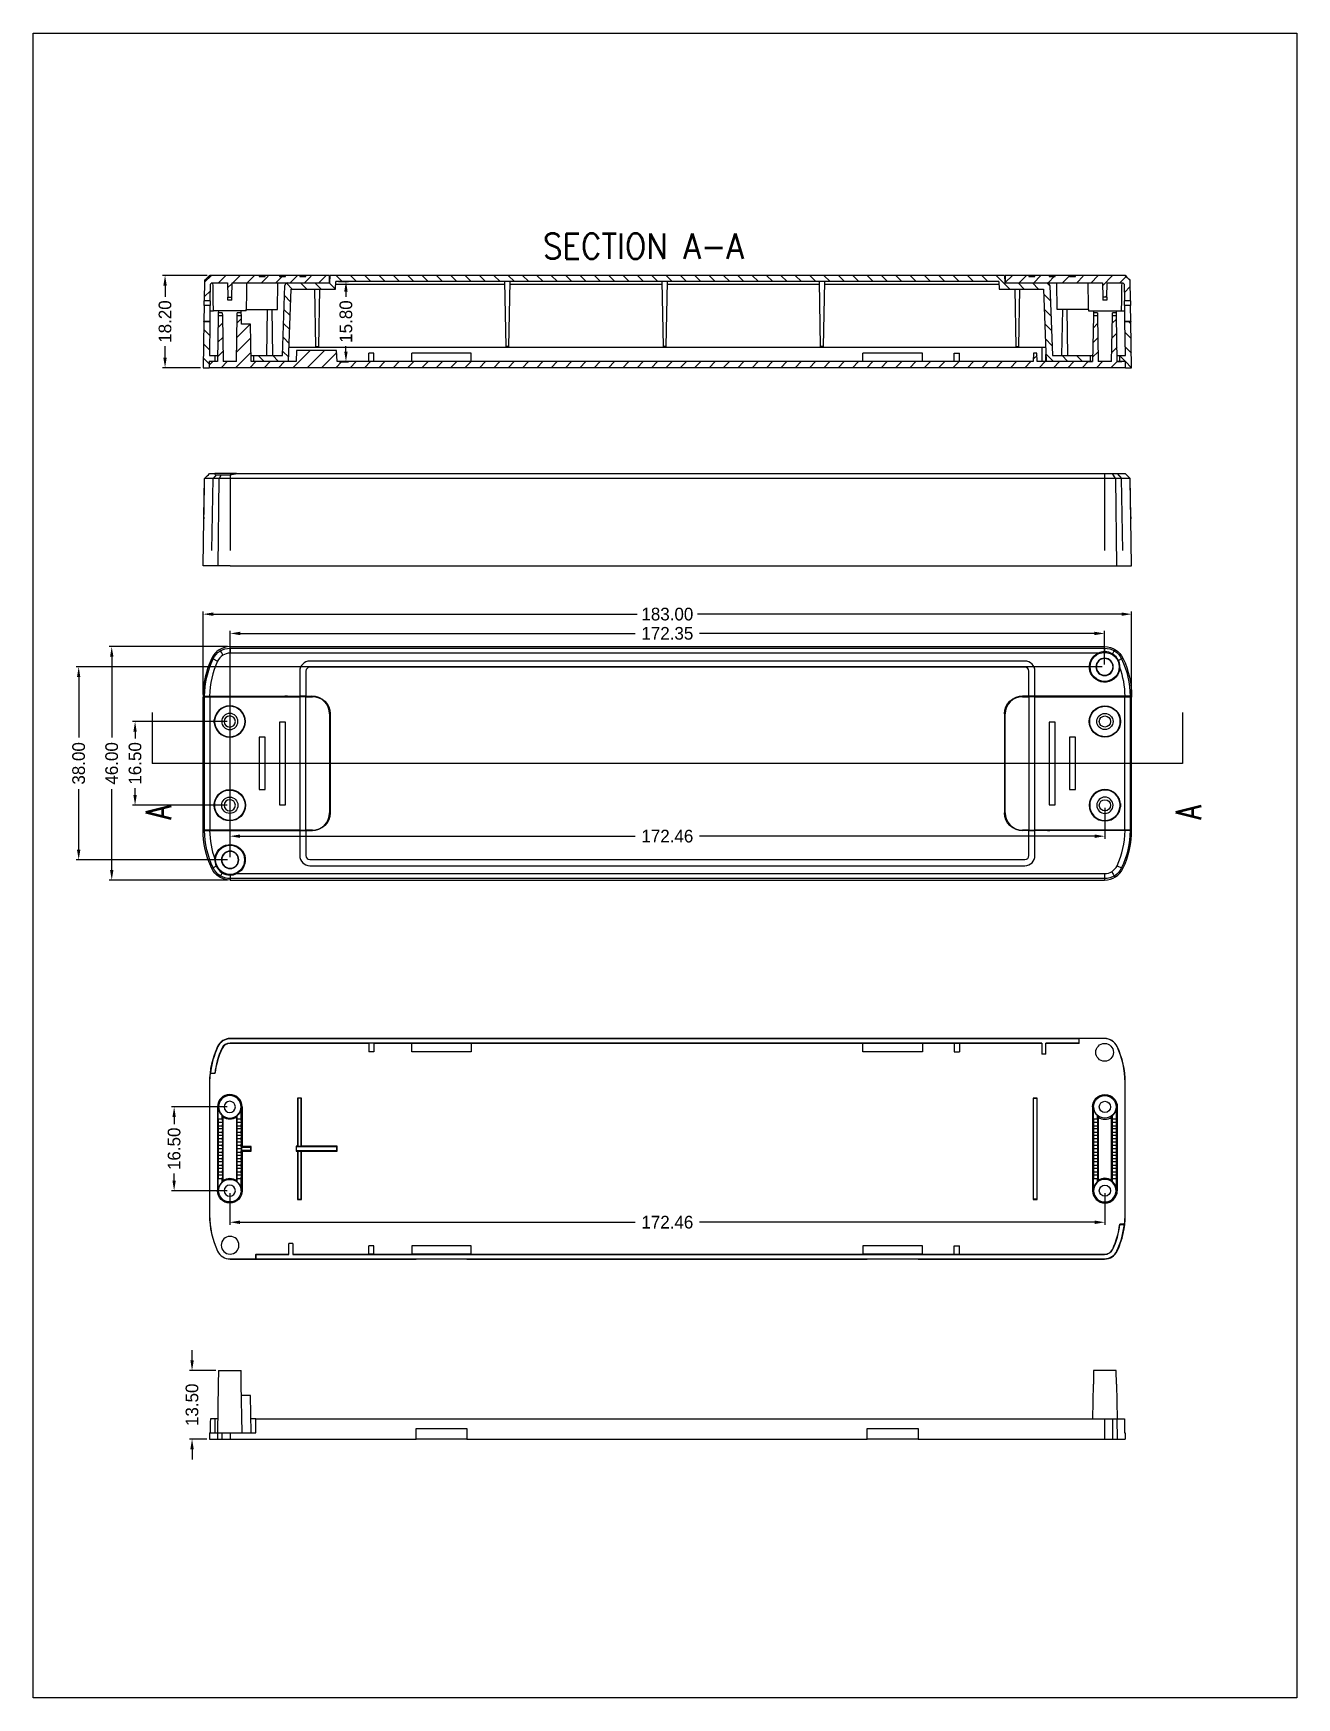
# Model space of a CAD drawing. Header units: millimetres. Extents: x 238 to 487, y 274 to 602.
import ezdxf
from ezdxf.lldxf.tags import DXFTag

# ---------------------------------------------------------------- set-up
doc = ezdxf.new("R2010")
doc.units = ezdxf.units.MM
doc.layers.get('0').update_dxf_attribs({"linetype": 'CONTINUOUS'})
doc.layers.get('Defpoints').update_dxf_attribs({"linetype": 'CONTINUOUS'})
for name, color, linetype in [('1', 7, 'CONTINUOUS'), ('11', 7, 'CONTINUOUS'), ('12', 7, 'CONTINUOUS'), ('13', 7, 'CONTINUOUS')]:
    doc.layers.add(name, color=color, linetype=linetype)
doc.layers.add('dim', color=82, linetype='CONTINUOUS', lineweight=9)
doc.styles.add('DEFAULT', font='simplex.shx')
tags = doc.linetypes.add('PHANTOM', pattern=[50.5, 18, -6.5, 6.5, -6.5, 6.5, -6.5]).pattern_tags.tags
tags[14:15] = [DXFTag(74, 4), DXFTag(75, 0), DXFTag(340, '0'), DXFTag(46, 0.0), DXFTag(50, 0.0), DXFTag(44, 0.0), DXFTag(45, 0.0)]
tags[12:13] = [DXFTag(74, 4), DXFTag(75, 0), DXFTag(340, '0'), DXFTag(46, 0.0), DXFTag(50, 0.0), DXFTag(44, 0.0), DXFTag(45, 0.0)]
tags[10:11] = [DXFTag(74, 4), DXFTag(75, 0), DXFTag(340, '0'), DXFTag(46, 0.0), DXFTag(50, 0.0), DXFTag(44, 0.0), DXFTag(45, 0.0)]
tags[8:9] = [DXFTag(74, 4), DXFTag(75, 0), DXFTag(340, '0'), DXFTag(46, 0.0), DXFTag(50, 0.0), DXFTag(44, 0.0), DXFTag(45, 0.0)]
tags[6:7] = [DXFTag(74, 4), DXFTag(75, 0), DXFTag(340, '0'), DXFTag(46, 0.0), DXFTag(50, 0.0), DXFTag(44, 0.0), DXFTag(45, 0.0)]
tags[4:5] = [DXFTag(74, 4), DXFTag(75, 0), DXFTag(340, '0'), DXFTag(46, 0.0), DXFTag(50, 0.0), DXFTag(44, 0.0), DXFTag(45, 0.0)]
doc.dimstyles.get("Standard").update_dxf_attribs({"dimtxt": 0.18, "dimasz": 0.18, "dimexe": 0.18, "dimexo": 0.0625, "dimgap": 0.09, "dimtad": 0, "dimzin": 0, "dimdsep": 46, "dimtxsty": 'Standard', "dimcen": 0.09, "dimadec": 0, "dimazin": 0, "dimtfac": 1, "dimtofl": 0, "dimtmove": 0, "dimatfit": 3, "dimfxl": 0, "dimtolj": 1, "dimtzin": 0, "dimarcsym": 0})

msp = doc.modelspace()

# ---------------------------------------------------------------- texts
at = {"layer": '1', "color": 5, "linetype": 'Continuous', "insert": (358.032, 557.639), "char_height": 5, "attachment_point": 8, "line_spacing_factor": 0.903614, "style": 'DEFAULT'}
msp.add_mtext('\\W00.897;\\fsimplex.shx,bigfont.shx;SECTION \\H5.00;A-A\\H5.00; ', dxfattribs=at)
at = {"layer": '1', "color": 5, "linetype": 'Continuous', "char_height": 5, "attachment_point": 7, "rotation": 90, "line_spacing_factor": 0.903614, "style": 'DEFAULT'}
for insert in [(264.981, 447.231), (467.981, 447.231)]:
    msp.add_mtext('\\W00.727;\\fsimplex.shx,bigfont.shx;A ', dxfattribs=dict(at, insert=insert))

# ---------------------------------------------------------------- blocks, each defined once
blk = doc.blocks.new('HATCH1')
at = {"color": 155, "linetype": 'Continuous'}
for p, q in [((419.11, 569.62), (420.29, 570.8)), ((421.89, 569.57), (423.07, 570.75)), ((424.67, 569.52), (425.85, 570.7)), ((419.64, 558.84), (420.74, 559.94)), ((419.64, 556.01), (420.74, 557.11)), ((420.41, 553.95), (421.63, 555.17)), ((423.14, 553.85), (424.36, 555.07)), ((425.88, 553.76), (427.09, 554.98)), ((428.61, 553.66), (429.83, 554.88)), ((431.34, 553.57), (432.56, 554.78)), ((433.84, 553.24), (435.01, 554.4)), ((433.84, 550.41), (435.04, 551.61)), ((433.84, 547.58), (435.04, 548.78)), ((433.84, 544.75), (435.04, 545.95)), ((435.34, 543.42), (436.54, 544.62)), ((435.34, 540.59), (436.54, 541.79)), ((435.34, 537.77), (436.54, 538.97)), ((435.34, 534.94), (436.54, 536.14)), ((435.34, 532.11), (436.54, 533.31)), ((435.34, 529.28), (436.54, 530.48)), ((435.34, 526.45), (436.54, 527.65)), ((435.34, 523.62), (436.54, 524.82)), ((435.34, 520.8), (436.54, 522)), ((435.34, 517.97), (436.54, 519.17)), ((435.34, 515.14), (436.54, 516.34)), ((435.34, 512.31), (436.54, 513.51)), ((435.34, 509.48), (436.54, 510.68)), ((435.34, 506.65), (436.54, 507.85)), ((435.34, 503.82), (436.54, 505.02)), ((435.34, 501), (436.54, 502.2)), ((435.34, 498.17), (436.54, 499.37)), ((435.34, 495.34), (436.54, 496.54)), ((435.34, 492.51), (436.54, 493.71)), ((435.34, 489.68), (436.54, 490.88)), ((435.34, 486.85), (436.54, 488.05)), ((435.34, 484.03), (436.54, 485.23)), ((435.34, 481.2), (436.54, 482.4)), ((435.34, 478.37), (436.54, 479.57)), ((435.34, 475.54), (436.54, 476.74)), ((435.34, 472.71), (436.54, 473.91)), ((435.34, 469.88), (436.54, 471.08)), ((435.34, 467.05), (436.54, 468.25)), ((435.34, 464.23), (436.54, 465.43)), ((435.34, 461.4), (436.54, 462.6)), ((435.34, 458.57), (436.54, 459.77)), ((435.34, 455.74), (436.54, 456.94)), ((435.34, 452.91), (436.54, 454.11)), ((435.34, 450.08), (436.54, 451.28)), ((435.34, 447.26), (436.54, 448.46)), ((435.34, 444.43), (436.54, 445.63)), ((435.34, 441.6), (436.54, 442.8)), ((435.34, 438.77), (436.54, 439.97)), ((435.34, 435.94), (436.54, 437.14)), ((435.34, 433.11), (436.54, 434.31)), ((435.34, 430.29), (436.54, 431.49)), ((435.34, 427.46), (436.54, 428.66)), ((435.34, 424.63), (436.54, 425.83)), ((435.34, 421.8), (436.54, 423)), ((435.34, 418.97), (436.54, 420.17)), ((435.34, 416.14), (436.54, 417.34)), ((433.84, 411.81), (436.54, 414.51)), ((433.84, 408.99), (435.04, 410.19)), ((433.84, 406.16), (435.04, 407.36)), ((419.64, 403.27), (421.1, 404.73)), ((422.73, 403.53), (424.03, 404.84)), ((425.66, 403.63), (426.97, 404.94)), ((428.59, 403.74), (429.9, 405.04)), ((431.52, 403.84), (432.83, 405.14)), ((434.45, 403.94), (435.04, 404.53)), ((419.64, 400.44), (420.74, 401.54)), ((419.64, 397.61), (420.74, 398.71)), ((419.64, 389.13), (420.68, 390.16)), ((418.34, 387.83), (419.56, 389.05)), ((421.22, 387.88), (422.44, 389.1)), ((424.1, 387.93), (425.32, 389.15)), ((426.98, 387.98), (427.44, 388.44))]:
    blk.add_line(p, q, dxfattribs=at)
blk = doc.blocks.new('HATCH3')
at = {"color": 155, "linetype": 'Continuous'}
for p, q in [((418.34, 567.29), (419.54, 566.09)), ((418.91, 569.55), (419.54, 568.92)), ((420.48, 567.98), (421.55, 566.91)), ((423.36, 567.93), (424.33, 566.96)), ((426.24, 567.88), (427.11, 567.01)), ((418.34, 564.46), (421.44, 561.36)), ((421.42, 564.21), (424.22, 561.41)), ((424.3, 564.16), (426.94, 561.52)), ((427.18, 564.11), (428.02, 563.27)), ((418.34, 561.63), (419.54, 560.43)), ((418.34, 558.81), (419.54, 557.61)), ((418.34, 555.98), (419.54, 554.78)), ((418.34, 553.15), (421.74, 549.75)), ((418.34, 550.32), (421.74, 546.92)), ((418.34, 547.49), (421.34, 544.49)), ((418.34, 544.66), (419.54, 543.46)), ((418.34, 541.83), (419.54, 540.63)), ((418.34, 539.01), (419.54, 537.81)), ((418.34, 536.18), (419.54, 534.98)), ((418.34, 533.35), (419.54, 532.15)), ((418.34, 530.52), (419.54, 529.32)), ((418.34, 527.69), (419.54, 526.49)), ((418.34, 524.86), (419.54, 523.66)), ((418.34, 522.04), (419.54, 520.84)), ((418.34, 519.21), (419.54, 518.01)), ((418.34, 516.38), (419.54, 515.18)), ((418.34, 513.55), (419.54, 512.35)), ((418.34, 510.72), (419.54, 509.52)), ((418.34, 507.89), (419.54, 506.69)), ((418.34, 505.07), (419.54, 503.87)), ((418.34, 502.24), (419.54, 501.04)), ((418.34, 499.41), (419.54, 498.21)), ((418.34, 496.58), (419.54, 495.38)), ((418.34, 493.75), (419.54, 492.55)), ((418.34, 490.92), (419.54, 489.72)), ((418.34, 488.09), (419.54, 486.89)), ((418.34, 485.27), (419.54, 484.07)), ((418.34, 482.44), (419.54, 481.24)), ((418.34, 479.61), (419.54, 478.41)), ((418.34, 476.78), (419.54, 475.58)), ((418.34, 473.95), (419.54, 472.75)), ((418.34, 471.12), (419.54, 469.92)), ((418.34, 468.3), (419.54, 467.1)), ((418.34, 465.47), (419.54, 464.27)), ((418.34, 462.64), (419.54, 461.44)), ((418.34, 459.81), (419.54, 458.61)), ((418.34, 456.98), (419.54, 455.78)), ((418.34, 454.15), (419.54, 452.95)), ((418.34, 451.32), (419.54, 450.12)), ((418.34, 448.5), (419.54, 447.3)), ((418.34, 445.67), (419.54, 444.47)), ((418.34, 442.84), (419.54, 441.64)), ((418.34, 440.01), (419.54, 438.81)), ((418.34, 437.18), (419.54, 435.98)), ((418.34, 434.35), (419.54, 433.15)), ((418.34, 431.53), (419.54, 430.33)), ((418.34, 428.7), (419.54, 427.5)), ((418.34, 425.87), (419.54, 424.67)), ((418.34, 423.04), (419.54, 421.84)), ((418.34, 420.21), (419.54, 419.01)), ((418.34, 417.38), (419.54, 416.18)), ((418.34, 414.56), (419.54, 413.36)), ((418.34, 411.73), (419.54, 410.53)), ((418.34, 408.9), (419.54, 407.7)), ((420.03, 407.21), (420.77, 406.47)), ((418.34, 406.07), (419.54, 404.87)), ((418.34, 403.24), (419.54, 402.04)), ((418.34, 400.41), (419.54, 399.21)), ((418.34, 397.58), (419.54, 396.38)), ((418.34, 394.76), (419.54, 393.56)), ((420.41, 395.52), (421.48, 394.45)), ((423.28, 395.47), (424.26, 394.5)), ((426.16, 395.42), (427.04, 394.55)), ((418.34, 391.93), (419.6, 390.67)), ((421.34, 391.75), (422.38, 390.71)), ((424.22, 391.7), (425.16, 390.76)), ((427.1, 391.65), (427.94, 390.81))]:
    blk.add_line(p, q, dxfattribs=at)
blk = doc.blocks.new('HATCH5')
at = {"color": 155, "linetype": 'Continuous'}
for p, q in [((432.3, 570.59), (433.49, 569.39)), ((435.17, 570.54), (436.54, 569.17)), ((435.09, 567.79), (436.54, 566.34)), ((434.06, 565.99), (434.94, 565.11)), ((435.09, 564.96), (436.54, 563.51)), ((435.09, 562.13), (436.54, 560.68)), ((435.09, 559.31), (436.38, 558.02)), ((435.09, 556.48), (436.43, 555.13)), ((435.09, 553.65), (436.51, 552.23)), ((435.09, 550.82), (436.39, 549.53)), ((435.09, 547.99), (436.51, 546.57))]:
    blk.add_line(p, q, dxfattribs=at)
blk = doc.blocks.new('HATCH7')
at = {"color": 155, "linetype": 'Continuous'}
for p, q in [((435.09, 409.97), (436.54, 408.52)), ((435.12, 412.76), (436.54, 411.34)), ((435.09, 407.14), (436.42, 405.81)), ((435.09, 404.31), (436.37, 403.03)), ((435.09, 401.48), (436.53, 400.04)), ((435.09, 398.65), (436.37, 397.37)), ((434.54, 393.54), (436.49, 391.6)), ((435.09, 395.82), (436.43, 394.48)), ((432.24, 393.02), (432.57, 392.69)), ((435.09, 390.17), (436.33, 388.93)), ((433.16, 389.27), (434.32, 388.11))]:
    blk.add_line(p, q, dxfattribs=at)
blk = doc.blocks.new('ASSORTED_DRAFT1')
at = {"color": 32}
blk.add_solid([(350.41, 580.83), (346.41, 580.3), (346.41, 581.36), (350.41, 580.83)], dxfattribs=at)
blk = doc.blocks.new('ASSORTED_DRAFT2')
at = {"color": 32}
blk.add_solid([(350.41, 377.83), (346.41, 377.3), (346.41, 378.36), (350.41, 377.83)], dxfattribs=at)
blk = doc.blocks.new('*D7')
at = {"layer": 'Defpoints', "color": 0}
for p in [(253.26, 481.26), (276.59, 481.26), (276.59, 435.26)]:
    blk.add_point(p, dxfattribs=at)
at = {"layer": 'dim', "color": 0, "lineweight": -2}
for p, q in [((276.09, 481.26), (252.77, 481.26)), ((253.26, 479.26), (253.26, 463.34)), ((253.26, 437.26), (253.26, 453.18)), ((276.09, 435.26), (252.77, 435.26))]:
    blk.add_line(p, q, dxfattribs=at)
at = {"layer": 'dim', "color": 0}
for points in [[(252.93, 479.26), (253.6, 479.26), (253.26, 481.26)], [(252.93, 437.26), (253.6, 437.26), (253.26, 435.26)]]:
    blk.add_solid(points, dxfattribs=at)
at = {"layer": 'dim', "color": 0, "insert": (253.26, 458.26), "char_height": 2.5, "attachment_point": 5, "rotation": 90}
blk.add_mtext('\\A1;46.00', dxfattribs=at)
blk = doc.blocks.new('*D8')
at = {"layer": 'Defpoints', "color": 0}
for p in [(454.26, 487.65), (271.26, 471.31), (454.26, 471.31)]:
    blk.add_point(p, dxfattribs=at)
at = {"layer": 'dim', "color": 0, "lineweight": -2}
for p, q in [((271.26, 471.81), (271.26, 488.15)), ((273.26, 487.65), (356.84, 487.65)), ((452.26, 487.65), (368.68, 487.65)), ((454.26, 471.81), (454.26, 488.15))]:
    blk.add_line(p, q, dxfattribs=at)
at = {"layer": 'dim', "color": 0}
for points in [[(273.26, 487.99), (273.26, 487.32), (271.26, 487.65)], [(452.26, 487.99), (452.26, 487.32), (454.26, 487.65)]]:
    blk.add_solid(points, dxfattribs=at)
at = {"layer": 'dim', "color": 0, "insert": (362.76, 487.65), "char_height": 2.5, "attachment_point": 5}
blk.add_mtext('\\A1;183.00', dxfattribs=at)
blk = doc.blocks.new('*D9')
at = {"layer": 'Defpoints', "color": 0}
for p in [(276.53, 450.01), (448.99, 450.01), (448.99, 443.92)]:
    blk.add_point(p, dxfattribs=at)
at = {"layer": 'dim', "color": 0, "lineweight": -2}
for p, q in [((276.53, 449.51), (276.53, 443.42)), ((448.99, 449.51), (448.99, 443.42)), ((278.53, 443.92), (356.43, 443.92)), ((446.99, 443.92), (369.09, 443.92))]:
    blk.add_line(p, q, dxfattribs=at)
at = {"layer": 'dim', "color": 0}
for points in [[(278.53, 444.25), (278.53, 443.58), (276.53, 443.92)], [(446.99, 444.25), (446.99, 443.58), (448.99, 443.92)]]:
    blk.add_solid(points, dxfattribs=at)
at = {"layer": 'dim', "color": 0, "insert": (362.76, 443.92), "char_height": 2.5, "attachment_point": 5}
blk.add_mtext('\\A1;172.46', dxfattribs=at)
blk = doc.blocks.new('*D10')
at = {"layer": 'Defpoints', "color": 0}
for p in [(257.86, 466.51), (276.53, 466.51), (276.53, 450.01)]:
    blk.add_point(p, dxfattribs=at)
at = {"layer": 'dim', "color": 0, "lineweight": -2}
for p, q in [((276.03, 466.51), (257.36, 466.51)), ((257.86, 464.51), (257.86, 463.13)), ((257.86, 452.01), (257.86, 453.38)), ((276.03, 450.01), (257.36, 450.01))]:
    blk.add_line(p, q, dxfattribs=at)
at = {"layer": 'dim', "color": 0}
for points in [[(257.53, 464.51), (258.19, 464.51), (257.86, 466.51)], [(257.53, 452.01), (258.19, 452.01), (257.86, 450.01)]]:
    blk.add_solid(points, dxfattribs=at)
at = {"layer": 'dim', "color": 0, "insert": (257.86, 458.26), "char_height": 2.5, "attachment_point": 5, "rotation": 90}
blk.add_mtext('\\A1;16.50', dxfattribs=at)
blk = doc.blocks.new('*D11')
at = {"layer": 'Defpoints', "color": 0}
for p in [(246.75, 477.26), (448.93, 477.26), (276.59, 439.26)]:
    blk.add_point(p, dxfattribs=at)
at = {"layer": 'dim', "color": 0, "lineweight": -2}
for p, q in [((448.43, 477.26), (246.25, 477.26)), ((246.75, 475.26), (246.75, 463.34)), ((246.75, 441.26), (246.75, 453.18)), ((276.09, 439.26), (246.25, 439.26))]:
    blk.add_line(p, q, dxfattribs=at)
at = {"layer": 'dim', "color": 0}
for points in [[(246.41, 475.26), (247.08, 475.26), (246.75, 477.26)], [(246.41, 441.26), (247.08, 441.26), (246.75, 439.26)]]:
    blk.add_solid(points, dxfattribs=at)
at = {"layer": 'dim', "color": 0, "insert": (246.75, 458.26), "char_height": 2.5, "attachment_point": 5, "rotation": 90}
blk.add_mtext('\\A1;38.00', dxfattribs=at)
blk = doc.blocks.new('*D12')
at = {"layer": 'Defpoints', "color": 0}
for p in [(448.93, 483.86), (448.93, 477.26), (276.59, 439.26)]:
    blk.add_point(p, dxfattribs=at)
at = {"layer": 'dim', "color": 0, "lineweight": -2}
for p, q in [((276.59, 439.76), (276.59, 484.36)), ((278.59, 483.86), (356.43, 483.86)), ((446.93, 483.86), (369.09, 483.86)), ((448.93, 477.76), (448.93, 484.36))]:
    blk.add_line(p, q, dxfattribs=at)
at = {"layer": 'dim', "color": 0}
for points in [[(278.59, 484.19), (278.59, 483.52), (276.59, 483.86)], [(446.93, 484.19), (446.93, 483.52), (448.93, 483.86)]]:
    blk.add_solid(points, dxfattribs=at)
at = {"layer": 'dim', "color": 0, "insert": (362.76, 483.86), "char_height": 2.5, "attachment_point": 5}
blk.add_mtext('\\A1;172.35', dxfattribs=at)
blk = doc.blocks.new('*D13')
at = {"layer": 'Defpoints', "color": 0}
for p in [(263.77, 554.39), (272.58, 554.39), (271.26, 536.19)]:
    blk.add_point(p, dxfattribs=at)
at = {"layer": 'dim', "color": 0, "lineweight": -2}
for p, q in [((272.08, 554.39), (263.27, 554.39)), ((263.77, 552.39), (263.77, 550.17)), ((263.77, 538.19), (263.77, 540.42)), ((270.76, 536.19), (263.27, 536.19))]:
    blk.add_line(p, q, dxfattribs=at)
at = {"layer": 'dim', "color": 0}
for points in [[(263.43, 552.39), (264.1, 552.39), (263.77, 554.39)], [(263.43, 538.19), (264.1, 538.19), (263.77, 536.19)]]:
    blk.add_solid(points, dxfattribs=at)
at = {"layer": 'dim', "color": 0, "insert": (263.77, 545.29), "char_height": 2.5, "attachment_point": 5, "rotation": 90}
blk.add_mtext('\\A1;18.20', dxfattribs=at)
blk = doc.blocks.new('*D14')
at = {"layer": 'Defpoints', "color": 0}
for p in [(297.44, 553.19), (299.42, 553.19), (297.66, 537.39)]:
    blk.add_point(p, dxfattribs=at)
at = {"layer": 'dim', "color": 0, "lineweight": -2}
for p, q in [((297.94, 553.19), (299.92, 553.19)), ((299.42, 551.19), (299.42, 550.17)), ((299.42, 539.39), (299.42, 540.42)), ((298.16, 537.39), (299.92, 537.39))]:
    blk.add_line(p, q, dxfattribs=at)
at = {"layer": 'dim', "color": 0}
for points in [[(299.08, 551.19), (299.75, 551.19), (299.42, 553.19)], [(299.08, 539.39), (299.75, 539.39), (299.42, 537.39)]]:
    blk.add_solid(points, dxfattribs=at)
at = {"layer": 'dim', "color": 0, "insert": (299.42, 545.29), "char_height": 2.5, "attachment_point": 5, "rotation": 90}
blk.add_mtext('\\A1;15.80', dxfattribs=at)
blk = doc.blocks.new('*D15')
at = {"layer": 'Defpoints', "color": 0}
for p in [(269.09, 338.66), (274.31, 338.66), (272.53, 325.16)]:
    blk.add_point(p, dxfattribs=at)
at = {"layer": 'dim', "color": 0, "lineweight": -2}
for p, q in [((269.09, 340.66), (269.09, 342.66)), ((273.81, 338.66), (268.59, 338.66)), ((272.03, 325.16), (268.59, 325.16)), ((269.09, 323.16), (269.09, 321.16))]:
    blk.add_line(p, q, dxfattribs=at)
at = {"layer": 'dim', "color": 0}
for points in [[(268.76, 340.66), (269.43, 340.66), (269.09, 338.66)], [(268.76, 323.16), (269.43, 323.16), (269.09, 325.16)]]:
    blk.add_solid(points, dxfattribs=at)
at = {"layer": 'dim', "color": 0, "insert": (269.09, 331.91), "char_height": 2.5, "attachment_point": 5, "rotation": 90}
blk.add_mtext('\\A1;13.50', dxfattribs=at)
blk = doc.blocks.new('*D16')
at = {"layer": 'Defpoints', "color": 0}
for p in [(265.56, 390.59), (276.53, 390.59), (276.53, 374.09)]:
    blk.add_point(p, dxfattribs=at)
at = {"layer": 'dim', "color": 0, "lineweight": -2}
for p, q in [((276.03, 390.59), (265.06, 390.59)), ((265.56, 388.59), (265.56, 387.22)), ((265.56, 376.09), (265.56, 377.47)), ((276.03, 374.09), (265.06, 374.09))]:
    blk.add_line(p, q, dxfattribs=at)
at = {"layer": 'dim', "color": 0}
for points in [[(265.22, 388.59), (265.89, 388.59), (265.56, 390.59)], [(265.22, 376.09), (265.89, 376.09), (265.56, 374.09)]]:
    blk.add_solid(points, dxfattribs=at)
at = {"layer": 'dim', "color": 0, "insert": (265.56, 382.34), "char_height": 2.5, "attachment_point": 5, "rotation": 90}
blk.add_mtext('\\A1;16.50', dxfattribs=at)
blk = doc.blocks.new('*D17')
at = {"layer": 'Defpoints', "color": 0}
for p in [(276.53, 374.09), (448.99, 374.09), (448.99, 367.87)]:
    blk.add_point(p, dxfattribs=at)
at = {"layer": 'dim', "color": 0, "lineweight": -2}
for p, q in [((276.53, 373.59), (276.53, 367.37)), ((448.99, 373.59), (448.99, 367.37)), ((278.53, 367.87), (356.43, 367.87)), ((446.99, 367.87), (369.09, 367.87))]:
    blk.add_line(p, q, dxfattribs=at)
at = {"layer": 'dim', "color": 0}
for points in [[(278.53, 368.2), (278.53, 367.53), (276.53, 367.87)], [(446.99, 368.2), (446.99, 367.53), (448.99, 367.87)]]:
    blk.add_solid(points, dxfattribs=at)
at = {"layer": 'dim', "color": 0, "insert": (362.76, 367.87), "char_height": 2.5, "attachment_point": 5}
blk.add_mtext('\\A1;172.46', dxfattribs=at)

# ---------------------------------------------------------------- dimensions: what is measured, and where the dimension line sits
at = {"layer": 'dim'}
for base, p1, p2, picture, middle in [((263.766, 554.392), (271.261, 536.192), (272.579, 554.392), '*D13', (263.766, 545.292)), ((299.417, 553.192), (297.661, 537.392), (297.444, 553.192), '*D14', (299.417, 545.292)), ((253.265, 481.259), (276.588, 435.259), (276.588, 481.259), '*D7', (253.265, 458.259)), ((246.746, 477.259), (276.588, 439.259), (448.934, 477.259), '*D11', (246.746, 458.259)), ((257.86, 466.509), (276.531, 450.009), (276.531, 466.509), '*D10', (257.86, 458.259)), ((265.556, 390.591), (276.531, 374.091), (276.531, 390.591), '*D16', (265.556, 382.341)), ((269.092, 338.663), (272.531, 325.163), (274.311, 338.663), '*D15', (269.092, 331.913))]:
    dim = msp.add_linear_dim(base=base, p1=p1, p2=p2, angle=90, dimstyle='Standard', override={"dimtxt": 2.5, "dimasz": 2, "dimexe": 0.49975, "dimexo": 0.49975, "dimgap": 0.49975}, dxfattribs=at)
    dim.commit()
    dim.dimension.update_dxf_attribs({"geometry": picture, "text_midpoint": middle})
for base, p1, p2, picture, middle in [((454.261, 487.652), (271.261, 471.309), (454.261, 471.309), '*D8', (362.761, 487.652)), ((448.934, 483.858), (276.588, 439.259), (448.934, 477.259), '*D12', (362.761, 483.858)), ((448.991, 443.916), (276.531, 450.009), (448.991, 450.009), '*D9', (362.761, 443.916)), ((448.991, 367.866), (276.531, 374.091), (448.991, 374.091), '*D17', (362.761, 367.866))]:
    dim = msp.add_linear_dim(base=base, p1=p1, p2=p2, dimstyle='Standard', override={"dimtxt": 2.5, "dimasz": 2, "dimexe": 0.49975, "dimexo": 0.49975, "dimgap": 0.49975}, dxfattribs=at)
    dim.commit()
    dim.dimension.update_dxf_attribs({"geometry": picture, "text_midpoint": middle})

# ---------------------------------------------------------------- linework, layer by layer
at = {"color": 6}
msp.add_lwpolyline([(237.8, 602.075), (486.792, 602.075), (486.792, 274.213), (237.8, 274.213)], close=True, dxfattribs=at)
at = {"layer": '1', "color": 32, "linetype": 'Continuous'}
for p, q in [((261.261, 468.259), (261.261, 458.259)), ((464.261, 468.259), (464.261, 458.259))]:
    msp.add_line(p, q, dxfattribs=at)
at = {"layer": '1', "color": 32, "linetype": 'PHANTOM'}
msp.add_line((464.261, 458.259), (261.261, 458.259), dxfattribs=at)
at = {"layer": '11', "color": 7, "linetype": 'Continuous'}
for p, q in [((272.55, 554.392), (272.579, 554.392)), ((291.511, 554.392), (290.311, 554.392)), ((296.227, 552.892), (296.305, 554.392)), ((429.217, 554.392), (296.305, 554.392)), ((429.217, 554.392), (429.295, 552.892)), ((435.211, 554.392), (434.011, 554.392)), ((452.972, 554.392), (452.943, 554.392)), ((286.893, 538.592), (287.376, 552.409)), ((287.876, 552.892), (296.227, 552.892)), ((288.115, 537.492), (288.611, 551.692)), ((288.611, 551.692), (297.365, 551.692)), ((292.723, 552.892), (292.726, 552.942)), ((293.474, 540.392), (293.276, 551.692)), ((294.049, 540.392), (294.246, 551.692)), ((297.365, 551.692), (297.444, 553.192)), ((297.415, 552.624), (330.76, 552.624)), ((428.078, 553.192), (297.444, 553.192)), ((330.973, 540.392), (330.75, 553.192)), ((331.549, 540.392), (331.772, 553.192)), ((331.762, 552.624), (361.76, 552.624)), ((361.973, 540.392), (361.75, 553.192)), ((362.549, 540.392), (362.772, 553.192)), ((362.762, 552.624), (392.76, 552.624)), ((392.973, 540.392), (392.75, 553.192)), ((393.549, 540.392), (393.772, 553.192)), ((393.762, 552.624), (428.107, 552.624)), ((428.078, 553.192), (428.157, 551.692)), ((428.157, 551.692), (436.911, 551.692)), ((429.295, 552.892), (437.646, 552.892)), ((431.474, 540.392), (431.276, 551.692)), ((432.049, 540.392), (432.246, 551.692)), ((432.796, 552.942), (432.799, 552.892)), ((436.911, 551.692), (437.407, 537.492)), ((438.146, 552.409), (438.629, 538.592)), ((283.833, 538.592), (283.992, 547.692)), ((285.013, 538.592), (284.854, 547.692)), ((440.509, 538.592), (440.668, 547.692)), ((441.689, 538.592), (441.53, 547.692)), ((271.42, 545.292), (271.261, 536.192)), ((271.42, 545.292), (271.422, 545.392)), ((271.42, 545.292), (272.62, 545.292)), ((272.62, 545.292), (272.503, 538.592)), ((272.622, 545.392), (272.62, 545.292)), ((452.902, 545.292), (452.9, 545.392)), ((453.019, 538.592), (452.902, 545.292)), ((452.902, 545.292), (454.102, 545.292)), ((454.1, 545.392), (454.102, 545.292)), ((454.261, 536.192), (454.102, 545.292)), ((272.503, 538.592), (273.596, 538.592)), ((273.596, 538.592), (273.596, 537.492)), ((273.596, 538.592), (274.092, 538.592)), ((280.745, 538.592), (281.283, 538.592)), ((281.283, 537.492), (281.283, 538.592)), ((281.283, 538.592), (286.893, 538.592)), ((293.474, 540.392), (294.049, 540.392)), ((331.549, 540.392), (330.973, 540.392)), ((362.549, 540.392), (361.973, 540.392)), ((393.549, 540.392), (392.973, 540.392)), ((431.474, 540.392), (432.049, 540.392)), ((438.629, 538.592), (446.056, 538.592)), ((446.056, 538.592), (446.056, 537.492)), ((446.056, 538.592), (446.577, 538.592)), ((451.405, 538.592), (451.926, 538.592)), ((451.926, 537.492), (451.926, 538.592)), ((451.926, 538.592), (453.019, 538.592)), ((271.261, 536.192), (272.461, 536.192)), ((272.484, 537.492), (272.461, 536.192)), ((272.484, 537.492), (273.596, 537.492)), ((273.596, 537.492), (274.074, 537.492)), ((280.764, 537.492), (281.283, 537.492)), ((281.283, 537.492), (288.115, 537.492)), ((437.407, 537.492), (446.056, 537.492)), ((445.382, 537.492), (445.383, 537.442)), ((445.383, 537.442), (446.557, 537.442)), ((446.056, 537.492), (446.558, 537.492)), ((451.424, 537.492), (451.926, 537.492)), ((451.449, 537.392), (451.448, 537.442)), ((451.448, 537.442), (452.317, 537.442)), ((451.926, 537.492), (453.038, 537.492)), ((453.061, 536.192), (453.038, 537.492)), ((453.061, 536.192), (454.261, 536.192)), ((272.55, 515.362), (273.592, 515.362)), ((273.875, 515.082), (273.24, 514.392)), ((277.871, 515.362), (273.592, 515.362)), ((273.875, 515.082), (276.588, 515.082)), ((276.588, 515.082), (276.588, 514.392)), ((277.871, 515.362), (448.934, 515.362)), ((448.934, 515.362), (448.934, 514.392)), ((448.934, 515.362), (451.389, 515.362)), ((451.389, 515.362), (452.282, 514.392)), ((451.389, 515.362), (452.972, 515.362)), ((273.24, 514.392), (271.563, 514.392)), ((273.015, 500.162), (273.24, 514.392)), ((276.588, 514.392), (273.24, 514.392)), ((276.588, 514.392), (276.588, 500.163)), ((448.934, 514.392), (276.588, 514.392)), ((452.282, 514.392), (448.934, 514.392)), ((448.934, 514.392), (448.934, 500.163)), ((452.507, 500.162), (452.282, 514.392)), ((453.959, 514.392), (452.282, 514.392)), ((271.261, 497.162), (271.423, 506.432)), ((454.261, 497.162), (454.099, 506.432)), ((272.967, 497.162), (271.261, 497.162)), ((276.588, 497.162), (272.967, 497.162)), ((276.588, 497.162), (448.934, 497.162)), ((448.934, 497.162), (452.555, 497.162)), ((452.555, 497.162), (454.261, 497.162)), ((272.967, 478.959), (273.24, 478.831)), ((273.24, 478.831), (274.133, 478.411)), ((276.588, 480.958), (276.588, 481.259)), ((276.588, 481.259), (448.934, 481.259)), ((276.588, 480.958), (276.588, 479.971)), ((276.588, 480.958), (448.934, 480.958)), ((447.651, 479.971), (276.588, 479.971)), ((448.934, 480.958), (448.934, 481.259)), ((448.934, 480.958), (448.934, 480.256)), ((452.282, 478.831), (451.647, 478.533)), ((452.555, 478.959), (452.282, 478.831)), ((290.311, 476.409), (290.311, 471.509)), ((291.511, 476.409), (291.511, 471.509)), ((433.211, 478.409), (292.311, 478.409)), ((433.211, 477.209), (292.311, 477.209)), ((434.011, 471.509), (434.011, 476.409)), ((435.211, 471.509), (435.211, 476.409)), ((271.261, 471.309), (271.423, 471.309)), ((271.261, 445.209), (271.261, 471.309)), ((271.422, 470.934), (271.42, 470.934)), ((271.42, 445.584), (271.42, 470.934)), ((271.429, 471.434), (272.629, 471.434)), ((272.55, 471.509), (290.311, 471.509)), ((283.882, 471.396), (284.082, 471.496)), ((284.082, 471.496), (284.763, 471.496)), ((284.082, 471.496), (284.082, 471.396)), ((284.763, 471.496), (284.963, 471.396)), ((284.763, 471.396), (284.763, 471.496)), ((286.993, 471.396), (287.376, 471.491)), ((287.876, 471.496), (292.723, 471.496)), ((290.311, 471.507), (290.311, 471.509)), ((291.511, 471.507), (290.311, 471.507)), ((291.511, 471.509), (292.802, 471.509)), ((291.511, 471.507), (291.511, 471.509)), ((292.723, 471.496), (292.802, 471.509)), ((432.72, 471.509), (432.799, 471.496)), ((434.011, 471.509), (432.72, 471.509)), ((437.646, 471.496), (432.799, 471.496)), ((434.011, 471.509), (434.011, 471.507)), ((435.211, 471.507), (434.011, 471.507)), ((452.972, 471.509), (435.211, 471.509)), ((435.211, 471.509), (435.211, 471.507)), ((438.529, 471.396), (438.146, 471.491)), ((440.559, 471.396), (440.759, 471.496)), ((440.759, 471.496), (441.44, 471.496)), ((440.759, 471.396), (440.759, 471.496)), ((441.44, 471.496), (441.64, 471.396)), ((441.44, 471.496), (441.44, 471.396)), ((452.893, 471.434), (454.093, 471.434)), ((454.261, 471.309), (454.099, 471.309)), ((454.102, 470.934), (454.1, 470.934)), ((454.102, 445.584), (454.102, 470.934)), ((454.261, 445.209), (454.261, 471.309)), ((296.305, 468.01), (296.227, 467.997)), ((296.227, 467.997), (296.227, 448.52)), ((296.305, 468.01), (296.305, 448.507)), ((429.295, 467.997), (429.217, 468.01)), ((429.217, 468.01), (429.217, 448.507)), ((429.295, 467.997), (429.295, 448.52)), ((296.227, 448.52), (296.305, 448.507)), ((429.217, 448.507), (429.295, 448.52)), ((271.261, 445.209), (271.423, 445.209)), ((271.42, 445.584), (271.422, 445.584)), ((272.629, 445.084), (271.429, 445.084)), ((272.55, 445.009), (290.311, 445.009)), ((284.082, 445.022), (283.882, 445.122)), ((284.082, 445.022), (284.082, 445.122)), ((284.763, 445.022), (284.082, 445.022)), ((284.963, 445.122), (284.763, 445.022)), ((284.763, 445.122), (284.763, 445.022)), ((286.993, 445.122), (287.376, 445.026)), ((287.876, 445.022), (292.723, 445.022)), ((290.311, 445.009), (290.311, 445.01)), ((290.311, 445.01), (291.511, 445.01)), ((290.311, 445.009), (290.311, 440.109)), ((291.511, 445.009), (291.511, 445.01)), ((291.511, 445.009), (291.511, 440.109)), ((291.511, 445.009), (292.802, 445.009)), ((292.802, 445.009), (292.723, 445.022)), ((432.799, 445.022), (432.72, 445.009)), ((434.011, 445.009), (432.72, 445.009)), ((437.646, 445.022), (432.799, 445.022)), ((434.011, 445.01), (435.211, 445.01)), ((434.011, 445.01), (434.011, 445.009)), ((434.011, 440.109), (434.011, 445.009)), ((435.211, 445.01), (435.211, 445.009)), ((435.211, 440.109), (435.211, 445.009)), ((452.972, 445.009), (435.211, 445.009)), ((438.529, 445.122), (438.146, 445.026)), ((440.759, 445.022), (440.559, 445.122)), ((440.759, 445.122), (440.759, 445.022)), ((441.44, 445.022), (440.759, 445.022)), ((441.64, 445.122), (441.44, 445.022)), ((441.44, 445.022), (441.44, 445.122)), ((454.093, 445.084), (452.893, 445.084)), ((454.261, 445.209), (454.099, 445.209)), ((454.1, 445.584), (454.102, 445.584)), ((272.967, 437.559), (273.24, 437.687)), ((273.875, 437.985), (273.24, 437.687)), ((276.588, 436.261), (276.588, 435.56)), ((277.871, 436.547), (448.934, 436.547)), ((292.311, 439.309), (433.211, 439.309)), ((292.311, 438.109), (433.211, 438.109)), ((448.934, 436.547), (448.934, 435.56)), ((451.389, 438.106), (452.282, 437.687)), ((452.555, 437.559), (452.282, 437.687)), ((276.588, 435.56), (276.588, 435.259)), ((448.934, 435.56), (276.588, 435.56)), ((276.588, 435.259), (448.934, 435.259)), ((448.934, 435.56), (448.934, 435.259))]:
    msp.add_line(p, q, dxfattribs=at)
at = {"layer": '11', "color": 155, "linetype": 'Continuous'}
for p, q in [((274.83, 515.082), (274.439, 514.392)), ((451.067, 514.392), (450.509, 515.362)), ((274.264, 497.162), (274.427, 514.392)), ((451.095, 514.392), (451.258, 497.162)), ((274.71, 480.446), (274.567, 480.711)), ((450.955, 480.711), (450.812, 480.446)), ((271.428, 471.429), (272.628, 471.429)), ((287.393, 471.396), (287.393, 471.492)), ((294.218, 471.161), (294.297, 471.174)), ((431.225, 471.174), (431.304, 471.161)), ((438.129, 471.492), (438.129, 471.396)), ((452.894, 471.429), (454.094, 471.429)), ((272.628, 445.088), (271.428, 445.088)), ((287.393, 445.025), (287.393, 445.122)), ((294.297, 445.343), (294.218, 445.356)), ((431.304, 445.356), (431.225, 445.343)), ((438.129, 445.122), (438.129, 445.025)), ((454.094, 445.088), (452.894, 445.088)), ((274.567, 435.807), (274.71, 436.072)), ((450.812, 436.072), (450.955, 435.807))]:
    msp.add_line(p, q, dxfattribs=at)
at = {"layer": '11', "color": 7, "linetype": 'Continuous'}
for centre in [(448.934, 477.259), (276.588, 439.259)]:
    msp.add_circle(centre, 2.862, dxfattribs=at)
at = {"layer": '11', "color": 7, "linetype": 'Continuous', "extrusion": (0, 0, -1)}
for centre, radius in [((-448.934, 477.259), 1.713), ((-448.934, 477.259), 1.653), ((-276.588, 439.259), 1.713), ((-276.588, 439.259), 1.653)]:
    msp.add_circle(centre, radius, dxfattribs=at)
at = {"layer": '11', "color": 7, "linetype": 'Continuous'}
for centre, radius, start, end in [((287.876, 552.392), 0.5, 90, 178), ((437.646, 552.392), 0.5, 2, 90), ((289.261, 471.309), 18, 154.8499, 180), ((276.588, 477.259), 4, 90, 154.8499), ((276.588, 477.259), 2.712, 90, 154.8499), ((448.934, 477.259), 2.998, 25.1501, 90), ((289.261, 471.309), 16.712, 154.8499, 179.31466), ((292.311, 476.409), 2, 90, 180), ((292.311, 476.409), 0.8, 90, 180), ((433.211, 476.409), 2, 0, 90), ((433.211, 476.409), 0.8, 0, 90), ((436.261, 471.309), 16.712, 0.68534, 20.34427), ((289.261, 445.209), 16.712, 180.68534, 200.34427), ((436.261, 445.209), 16.712, 334.8499, 359.31466), ((436.261, 445.209), 18, 334.8499, 0), ((292.311, 440.109), 2, 180, 270), ((292.311, 440.109), 0.8, 180, 270), ((433.211, 440.109), 2, 270, 0), ((433.211, 440.109), 0.8, 270, 0), ((276.588, 439.259), 2.998, 205.1501, 270), ((448.934, 439.259), 2.712, 270, 334.8499), ((448.934, 439.259), 4, 270, 334.8499)]:
    msp.add_arc(centre, radius, start, end, dxfattribs=at)
at = {"layer": '11', "color": 7, "linetype": 'Continuous', "extrusion": (0, 0, -1)}
for centre, radius, start, end in [((-289.261, 471.309), 17.699, 0.6197, 25.1501), ((-276.588, 477.259), 3.699, 25.1501, 90), ((-448.934, 477.259), 3, 182.67058, 64.68855), ((-448.934, 477.259), 4, 90, 154.8499), ((-448.934, 477.259), 3.699, 90, 154.8499), ((-436.261, 471.309), 17.699, 154.8499, 179.3803), ((-436.261, 471.309), 18, 154.8499, 180), ((-289.261, 445.209), 18, 334.8499, 0), ((-289.261, 445.209), 17.699, 334.8499, 359.3803), ((-436.261, 445.209), 17.699, 180.6197, 205.1501), ((-276.588, 439.259), 3, 2.67058, 244.68855), ((-276.588, 439.259), 4, 270, 334.8499), ((-276.588, 439.259), 3.699, 270, 334.8499), ((-448.934, 439.259), 3.699, 205.1501, 270)]:
    msp.add_arc(centre, radius, start, end, dxfattribs=at)
for centre, major_axis, ratio, start_param, end_param in [((276.588, 518.053), (-3.023, 0), 0.9827334, 4.2742733, 4.712389), ((292.8, 468.009), (-3.457, -0.576), 0.9985916, 1.7360302, 3.306369), ((432.722, 468.009), (3.457, -0.576), 0.9985916, 2.9768163, 4.5471551), ((292.8, 448.509), (-3.457, 0.576), 0.9985916, 2.9768163, 4.5471551), ((432.722, 448.509), (3.457, 0.576), 0.9985916, 1.7360302, 3.306369)]:
    msp.add_ellipse(centre, major_axis=major_axis, ratio=ratio, start_param=start_param, end_param=end_param, dxfattribs=at)
at = {"layer": '11', "color": 7, "linetype": 'Continuous'}
for centre, major_axis, ratio, start_param, end_param in [((448.934, 477.233), (0, 3.023), 0.9999632, 0, 0.4381157), ((271.429, 470.934), (0, 0.5), 0.0174551, 0.7221998, 1.5707963), ((272.629, 470.934), (0, 0.5), 0.0174551, 0.0087267, 0.3925096), ((287.876, 471.491), (-0.5, 0), 0.0087269, 4.712389, 6.2482837), ((292.722, 467.996), (-3.457, -0.576), 0.9985916, 2.9768163, 4.5471551), ((432.8, 467.996), (3.457, -0.576), 0.9985916, 1.7360302, 3.306369), ((437.646, 471.491), (-0.5, 0), 0.0087269, 3.1764942, 4.712389), ((452.893, 470.934), (0, 0.5), 0.0174551, 5.8906757, 6.2744586), ((454.093, 470.934), (0, 0.5), 0.0174551, 4.712389, 5.5609855), ((292.722, 448.522), (-3.457, 0.576), 0.9985916, 1.7360302, 3.306369), ((432.8, 448.522), (3.457, 0.576), 0.9985916, 2.9768163, 4.5471551), ((271.429, 445.584), (0, 0.5), 0.0174551, 1.5707963, 2.4193928), ((272.629, 445.584), (0, 0.5), 0.0174551, 2.749083, 3.1328659), ((287.876, 445.026), (-0.5, 0), 0.0087269, 0.0349016, 1.5707963), ((437.646, 445.026), (-0.5, 0), 0.0087269, 1.5707963, 3.1066911), ((452.893, 445.584), (0, 0.5), 0.0174551, 3.1503194, 3.5341023), ((454.093, 445.584), (0, 0.5), 0.0174551, 3.8637925, 4.712389), ((276.588, 439.285), (0, 3.023), 0.9999632, 3.1415927, 3.5797083)]:
    msp.add_ellipse(centre, major_axis=major_axis, ratio=ratio, start_param=start_param, end_param=end_param, dxfattribs=at)
for points in [[(271.563, 553.422), (271.892, 553.745), (272.221, 554.068), (272.55, 554.392)], [(453.959, 553.422), (453.63, 553.745), (453.301, 554.068), (452.972, 554.392)], [(271.563, 553.422), (271.563, 553.412), (271.562, 553.402), (271.562, 553.393)], [(453.96, 553.393), (453.96, 553.402), (453.959, 553.412), (453.959, 553.422)], [(271.563, 514.392), (271.892, 514.716), (272.221, 515.039), (272.55, 515.362)], [(453.959, 514.392), (453.63, 514.716), (453.301, 515.039), (452.972, 515.362)], [(271.429, 506.758), (271.474, 509.303), (271.518, 511.848), (271.563, 514.392)], [(454.093, 506.758), (454.049, 509.303), (454.004, 511.848), (453.959, 514.392)], [(271.429, 506.758), (271.427, 506.638), (271.424, 506.522), (271.423, 506.432)], [(454.099, 506.432), (454.098, 506.522), (454.095, 506.638), (454.093, 506.758)], [(271.423, 471.309), (271.424, 471.388), (271.427, 471.433), (271.429, 471.434)], [(271.563, 471.5), (271.518, 471.478), (271.474, 471.456), (271.429, 471.434)], [(271.563, 471.5), (271.892, 471.503), (272.221, 471.506), (272.55, 471.509)], [(453.959, 471.5), (453.63, 471.503), (453.301, 471.506), (452.972, 471.509)], [(454.093, 471.434), (454.049, 471.456), (454.004, 471.478), (453.959, 471.5)], [(454.093, 471.434), (454.095, 471.433), (454.098, 471.388), (454.099, 471.309)], [(271.429, 445.084), (271.427, 445.085), (271.424, 445.129), (271.423, 445.209)], [(271.429, 445.084), (271.474, 445.062), (271.518, 445.039), (271.563, 445.017)], [(271.563, 445.017), (271.892, 445.014), (272.221, 445.012), (272.55, 445.009)], [(453.959, 445.017), (453.63, 445.014), (453.301, 445.012), (452.972, 445.009)], [(454.093, 445.084), (454.049, 445.062), (454.004, 445.039), (453.959, 445.017)], [(454.099, 445.209), (454.098, 445.129), (454.095, 445.085), (454.093, 445.084)]]:
    msp.add_open_spline(points, degree=3, dxfattribs=at)
for points, knots in [([(273.589, 515.312), (273.589, 515.246), (273.607, 515.194), (273.669, 515.131), (273.7, 515.112), (273.777, 515.088), (273.822, 515.082), (273.875, 515.082)], [0, 0, 0, 0, 0.4452084, 0.4452084, 0.7226042, 0.7226042, 1, 1, 1, 1]), ([(451.931, 477.119), (451.941, 477.353), (451.924, 477.59), (451.853, 477.951), (451.822, 478.071), (451.745, 478.306), (451.7, 478.42), (451.647, 478.533)], [0, 0, 0, 0, 0.5, 0.5, 0.75, 0.75, 1, 1, 1, 1]), ([(273.592, 439.399), (273.581, 439.164), (273.598, 438.927), (273.669, 438.567), (273.7, 438.446), (273.777, 438.212), (273.822, 438.097), (273.875, 437.985)], [0, 0, 0, 0, 0.5, 0.5, 0.75, 0.75, 1, 1, 1, 1])]:
    msp.add_open_spline(points, degree=3, knots=knots, dxfattribs=at)
at = {"layer": '11', "color": 155, "linetype": 'Continuous'}
for points, knots in [([(275.189, 479.582), (275.028, 479.865), (274.868, 480.149), (274.709, 480.436), (274.707, 480.44), (274.705, 480.443)], [0, 0, 0, 0, 0.9884302, 0.9884302, 1, 1, 1, 1]), ([(450.817, 480.443), (450.8, 480.413), (450.783, 480.383), (450.67, 480.178), (450.572, 480.004), (450.474, 479.83)], [0, 0, 0, 0, 0.1474562, 0.1474562, 1, 1, 1, 1]), ([(274.705, 436.075), (274.809, 436.262), (274.914, 436.449), (275.029, 436.653), (275.039, 436.67), (275.048, 436.687)], [0, 0, 0, 0, 0.916685, 0.916685, 1, 1, 1, 1]), ([(450.333, 436.935), (450.456, 436.72), (450.577, 436.505), (450.737, 436.218), (450.777, 436.146), (450.817, 436.075)], [0, 0, 0, 0, 0.7510868, 0.7510868, 1, 1, 1, 1])]:
    msp.add_open_spline(points, degree=3, knots=knots, dxfattribs=at)
at = {"layer": '12', "color": 7, "linetype": 'Continuous'}
for p, q in [((274.253, 546.392), (274.096, 537.392)), ((274.264, 546.992), (274.253, 546.392)), ((275.059, 546.392), (274.253, 546.392)), ((274.271, 547.392), (274.264, 546.992)), ((275.049, 546.992), (274.264, 546.992)), ((275.049, 546.992), (275.059, 546.392)), ((275.059, 546.392), (275.216, 537.392)), ((277.846, 537.392), (278.003, 546.392)), ((278.003, 546.392), (278.014, 546.992)), ((278.809, 546.392), (278.003, 546.392)), ((278.799, 546.992), (278.014, 546.992)), ((278.799, 546.992), (278.792, 547.392)), ((278.809, 546.392), (278.799, 546.992)), ((278.837, 544.792), (278.809, 546.392)), ((280.637, 544.792), (278.837, 544.792)), ((280.766, 537.392), (280.637, 544.792)), ((446.713, 546.392), (446.556, 537.392)), ((446.723, 546.992), (446.713, 546.392)), ((447.519, 546.392), (446.713, 546.392)), ((446.73, 547.392), (446.723, 546.992)), ((447.508, 546.992), (446.723, 546.992)), ((447.508, 546.992), (447.519, 546.392)), ((447.519, 546.392), (447.676, 537.392)), ((450.306, 537.392), (450.463, 546.392)), ((450.463, 546.392), (450.473, 546.992)), ((451.269, 546.392), (450.463, 546.392)), ((451.258, 546.992), (450.473, 546.992)), ((451.258, 546.992), (451.251, 547.392)), ((451.269, 546.392), (451.258, 546.992)), ((451.426, 537.392), (451.269, 546.392)), ((436.561, 540.192), (288.211, 540.192)), ((289.678, 539.592), (289.602, 537.392)), ((297.584, 539.592), (289.678, 539.592)), ((297.661, 537.392), (297.584, 539.592)), ((304.928, 539.092), (303.928, 539.092)), ((303.928, 537.392), (303.928, 539.092)), ((304.928, 537.392), (304.928, 539.092)), ((324.111, 539.092), (312.411, 539.092)), ((312.411, 537.392), (312.411, 539.092)), ((324.111, 537.392), (324.111, 539.092)), ((413.011, 539.092), (401.311, 539.092)), ((401.311, 537.392), (401.311, 539.092)), ((413.011, 537.392), (413.011, 539.092)), ((419.311, 537.392), (419.311, 539.092)), ((419.311, 539.092), (420.311, 539.092)), ((420.311, 537.392), (420.311, 539.092)), ((434.92, 539.092), (434.861, 537.392)), ((435.602, 539.092), (434.92, 539.092)), ((435.661, 537.392), (435.602, 539.092)), ((436.561, 540.192), (436.561, 537.392)), ((437.313, 540.192), (436.561, 540.192)), ((437.361, 537.392), (437.361, 538.806)), ((272.531, 536.192), (272.552, 537.392)), ((452.991, 536.192), (272.531, 536.192)), ((274.096, 537.392), (272.552, 537.392)), ((277.846, 537.392), (275.216, 537.392)), ((289.602, 537.392), (280.766, 537.392)), ((434.861, 537.392), (297.661, 537.392)), ((446.556, 537.392), (435.661, 537.392)), ((443.889, 537.392), (443.888, 537.492)), ((450.306, 537.392), (447.676, 537.392)), ((452.97, 537.392), (451.426, 537.392)), ((452.97, 537.392), (452.991, 536.192)), ((276.588, 404.001), (276.588, 404.071)), ((313.261, 404.071), (276.588, 404.071)), ((443.841, 404.001), (276.588, 404.001)), ((313.261, 404.035), (313.261, 404.071)), ((323.261, 404.035), (313.261, 404.035)), ((323.261, 404.071), (323.261, 404.035)), ((402.161, 404.071), (323.261, 404.071)), ((402.161, 404.035), (402.161, 404.071)), ((412.161, 404.035), (402.161, 404.035)), ((412.161, 404.071), (412.161, 404.035)), ((448.934, 404.071), (412.161, 404.071)), ((443.889, 404.05), (443.841, 404.001)), ((443.841, 404.001), (443.841, 403.141)), ((443.889, 403.092), (443.889, 404.05)), ((448.934, 404.05), (443.889, 404.05)), ((448.934, 404.05), (448.934, 404.071)), ((274.18, 402.472), (274.117, 402.501)), ((275.003, 402.085), (274.959, 402.106)), ((276.588, 403.092), (276.588, 403.141)), ((436.561, 403.141), (276.588, 403.141)), ((303.928, 403.092), (276.588, 403.092)), ((303.928, 403.122), (303.928, 401.456)), ((304.928, 403.122), (303.928, 403.122)), ((304.928, 401.456), (303.928, 401.456)), ((304.928, 403.122), (304.928, 401.456)), ((312.411, 403.092), (304.928, 403.092)), ((312.411, 401.456), (312.411, 403.122)), ((312.411, 403.122), (324.111, 403.122)), ((324.111, 401.456), (312.411, 401.456)), ((324.111, 403.122), (324.111, 401.456)), ((401.311, 403.092), (324.111, 403.092)), ((401.311, 401.456), (401.311, 403.122)), ((401.311, 403.122), (413.011, 403.122)), ((413.011, 401.456), (401.311, 401.456)), ((413.011, 403.122), (413.011, 401.456)), ((419.311, 403.092), (413.011, 403.092)), ((419.311, 403.122), (419.311, 401.456)), ((419.311, 403.122), (420.311, 403.122)), ((419.311, 401.456), (420.311, 401.456)), ((420.311, 403.122), (420.311, 401.456)), ((436.561, 403.092), (420.311, 403.092)), ((436.561, 403.141), (436.561, 401.001)), ((437.361, 401.001), (436.561, 401.001)), ((437.361, 401.001), (437.361, 403.141)), ((443.841, 403.141), (437.361, 403.141)), ((443.889, 403.092), (437.361, 403.092)), ((443.889, 403.092), (443.841, 403.141)), ((451.386, 402.492), (451.405, 402.501)), ((273.56, 397.158), (272.695, 397.158)), ((272.531, 395.391), (272.531, 369.291)), ((272.552, 395.391), (272.531, 395.391)), ((272.552, 395.391), (272.552, 369.291)), ((452.97, 369.291), (452.97, 395.391)), ((452.97, 395.391), (452.991, 395.391)), ((452.991, 369.291), (452.991, 395.391)), ((274.096, 390.591), (274.096, 374.091)), ((274.264, 390.591), (274.096, 390.591)), ((274.264, 388.191), (274.264, 390.591)), ((278.799, 390.591), (278.966, 390.591)), ((278.799, 388.191), (278.799, 390.591)), ((278.966, 390.591), (278.966, 382.791)), ((289.861, 392.341), (289.861, 382.841)), ((289.861, 392.341), (289.92, 392.282)), ((290.661, 392.341), (289.861, 392.341)), ((290.602, 392.282), (289.92, 392.282)), ((289.92, 392.282), (289.92, 382.782)), ((290.602, 392.282), (290.661, 392.341)), ((290.602, 382.782), (290.602, 392.282)), ((290.661, 382.841), (290.661, 392.341)), ((434.861, 392.341), (434.861, 372.341)), ((434.92, 392.282), (434.861, 392.341)), ((435.661, 392.341), (434.861, 392.341)), ((434.92, 372.401), (434.92, 392.282)), ((434.92, 392.282), (435.602, 392.282)), ((435.661, 392.341), (435.602, 392.282)), ((435.602, 392.282), (435.602, 372.401)), ((435.661, 372.341), (435.661, 392.341)), ((446.556, 390.591), (446.556, 374.091)), ((446.723, 390.591), (446.556, 390.591)), ((446.723, 388.191), (446.723, 390.591)), ((451.258, 390.591), (451.426, 390.591)), ((451.258, 388.191), (451.258, 390.591)), ((451.426, 390.591), (451.426, 374.091)), ((274.264, 388.191), (274.253, 387.541)), ((274.253, 387.541), (274.264, 386.891)), ((275.059, 387.541), (274.253, 387.541)), ((274.264, 386.891), (274.253, 386.241)), ((275.049, 388.191), (274.264, 388.191)), ((274.264, 386.891), (275.049, 386.891)), ((275.049, 388.191), (275.049, 388.876)), ((275.049, 388.191), (275.059, 387.541)), ((275.059, 387.541), (275.049, 386.891)), ((275.049, 386.891), (275.059, 386.241)), ((275.216, 376.141), (275.216, 388.542)), ((277.846, 388.542), (277.846, 376.141)), ((278.003, 387.541), (278.014, 388.191)), ((278.014, 386.891), (278.003, 387.541)), ((278.809, 387.541), (278.003, 387.541)), ((278.003, 386.241), (278.014, 386.891)), ((278.014, 388.191), (278.014, 388.876)), ((278.799, 388.191), (278.014, 388.191)), ((278.014, 386.891), (278.799, 386.891)), ((278.809, 387.541), (278.799, 388.191)), ((278.799, 386.891), (278.809, 387.541)), ((278.809, 386.241), (278.799, 386.891)), ((446.723, 388.191), (446.713, 387.541)), ((446.713, 387.541), (446.723, 386.891)), ((447.519, 387.541), (446.713, 387.541)), ((446.723, 386.891), (446.713, 386.241)), ((447.508, 388.191), (446.723, 388.191)), ((446.723, 386.891), (447.508, 386.891)), ((447.508, 388.191), (447.508, 388.876)), ((447.508, 388.191), (447.519, 387.541)), ((447.519, 387.541), (447.508, 386.891)), ((447.508, 386.891), (447.519, 386.241)), ((447.676, 388.542), (447.676, 376.141)), ((450.306, 376.141), (450.306, 388.542)), ((450.463, 387.541), (450.473, 388.191)), ((450.473, 386.891), (450.463, 387.541)), ((451.269, 387.541), (450.463, 387.541)), ((450.463, 386.241), (450.473, 386.891)), ((450.473, 388.191), (450.473, 388.876)), ((451.258, 388.191), (450.473, 388.191)), ((450.473, 386.891), (451.258, 386.891)), ((451.269, 387.541), (451.258, 388.191)), ((451.258, 386.891), (451.269, 387.541)), ((451.269, 386.241), (451.258, 386.891)), ((274.253, 386.241), (274.264, 385.591)), ((275.059, 386.241), (274.253, 386.241)), ((274.264, 385.591), (274.253, 384.941)), ((274.253, 384.941), (274.264, 384.291)), ((275.059, 384.941), (274.253, 384.941)), ((274.264, 384.291), (274.253, 383.641)), ((274.253, 383.641), (274.264, 382.991)), ((275.059, 383.641), (274.253, 383.641)), ((274.264, 385.591), (275.049, 385.591)), ((275.049, 384.291), (274.264, 384.291)), ((275.059, 386.241), (275.049, 385.591)), ((275.049, 385.591), (275.059, 384.941)), ((275.059, 384.941), (275.049, 384.291)), ((275.049, 384.291), (275.059, 383.641)), ((275.059, 383.641), (275.049, 382.991)), ((278.014, 385.591), (278.003, 386.241)), ((278.809, 386.241), (278.003, 386.241)), ((278.003, 384.941), (278.014, 385.591)), ((278.014, 384.291), (278.003, 384.941)), ((278.809, 384.941), (278.003, 384.941)), ((278.003, 383.641), (278.014, 384.291)), ((278.014, 382.991), (278.003, 383.641)), ((278.809, 383.641), (278.003, 383.641)), ((278.014, 385.591), (278.799, 385.591)), ((278.799, 384.291), (278.014, 384.291)), ((278.799, 385.591), (278.809, 386.241)), ((278.809, 384.941), (278.799, 385.591)), ((278.799, 384.291), (278.809, 384.941)), ((278.809, 383.641), (278.799, 384.291)), ((278.799, 382.991), (278.809, 383.641)), ((446.713, 386.241), (446.723, 385.591)), ((447.519, 386.241), (446.713, 386.241)), ((446.723, 385.591), (446.713, 384.941)), ((446.713, 384.941), (446.723, 384.291)), ((447.519, 384.941), (446.713, 384.941)), ((446.723, 384.291), (446.713, 383.641)), ((446.713, 383.641), (446.723, 382.991)), ((447.519, 383.641), (446.713, 383.641)), ((446.723, 385.591), (447.508, 385.591)), ((447.508, 384.291), (446.723, 384.291)), ((447.519, 386.241), (447.508, 385.591)), ((447.508, 385.591), (447.519, 384.941)), ((447.519, 384.941), (447.508, 384.291)), ((447.508, 384.291), (447.519, 383.641)), ((447.519, 383.641), (447.508, 382.991)), ((450.473, 385.591), (450.463, 386.241)), ((451.269, 386.241), (450.463, 386.241)), ((450.463, 384.941), (450.473, 385.591)), ((450.473, 384.291), (450.463, 384.941)), ((451.269, 384.941), (450.463, 384.941)), ((450.463, 383.641), (450.473, 384.291)), ((450.473, 382.991), (450.463, 383.641)), ((451.269, 383.641), (450.463, 383.641)), ((450.473, 385.591), (451.258, 385.591)), ((451.258, 384.291), (450.473, 384.291)), ((451.258, 385.591), (451.269, 386.241)), ((451.269, 384.941), (451.258, 385.591)), ((451.258, 384.291), (451.269, 384.941)), ((451.269, 383.641), (451.258, 384.291)), ((451.258, 382.991), (451.269, 383.641)), ((274.264, 382.991), (274.253, 382.341)), ((274.253, 382.341), (274.264, 381.691)), ((275.059, 382.341), (274.253, 382.341)), ((274.264, 381.691), (274.253, 381.041)), ((274.253, 381.041), (274.264, 380.391)), ((275.059, 381.041), (274.253, 381.041)), ((274.264, 380.391), (274.253, 379.741)), ((275.049, 382.991), (274.264, 382.991)), ((274.264, 381.691), (275.049, 381.691)), ((275.049, 380.391), (274.264, 380.391)), ((275.049, 382.991), (275.059, 382.341)), ((275.059, 382.341), (275.049, 381.691)), ((275.049, 381.691), (275.059, 381.041)), ((275.059, 381.041), (275.049, 380.391)), ((275.049, 380.391), (275.059, 379.741)), ((278.003, 382.341), (278.014, 382.991)), ((278.014, 381.691), (278.003, 382.341)), ((278.809, 382.341), (278.003, 382.341)), ((278.003, 381.041), (278.014, 381.691)), ((278.014, 380.391), (278.003, 381.041)), ((278.809, 381.041), (278.003, 381.041)), ((278.003, 379.741), (278.014, 380.391)), ((278.799, 382.991), (278.014, 382.991)), ((278.014, 381.691), (278.799, 381.691)), ((278.799, 380.391), (278.014, 380.391)), ((278.809, 382.341), (278.799, 382.991)), ((278.799, 381.691), (278.809, 382.341)), ((278.809, 381.041), (278.799, 381.691)), ((278.799, 380.391), (278.809, 381.041)), ((278.809, 379.741), (278.799, 380.391)), ((278.966, 382.791), (278.837, 382.662)), ((278.837, 382.662), (278.837, 382.021)), ((278.837, 382.662), (280.637, 382.662)), ((278.837, 382.021), (278.966, 381.892)), ((280.637, 382.021), (278.837, 382.021)), ((280.766, 382.791), (278.966, 382.791)), ((278.966, 381.892), (278.966, 374.091)), ((278.966, 381.892), (280.766, 381.892)), ((280.766, 382.791), (280.637, 382.662)), ((280.637, 382.662), (280.637, 382.021)), ((280.766, 381.892), (280.637, 382.021)), ((280.766, 381.892), (280.766, 382.791)), ((289.602, 382.841), (289.602, 381.841)), ((289.602, 382.841), (289.678, 382.764)), ((289.861, 382.841), (289.602, 382.841)), ((289.602, 381.841), (289.678, 381.918)), ((289.602, 381.841), (289.861, 381.841)), ((289.678, 381.918), (289.678, 382.764)), ((289.678, 382.764), (297.584, 382.764)), ((297.584, 381.918), (289.678, 381.918)), ((289.92, 382.782), (289.861, 382.841)), ((289.861, 381.841), (289.92, 381.901)), ((289.861, 381.841), (289.861, 372.341)), ((290.602, 382.782), (289.92, 382.782)), ((289.92, 381.901), (289.92, 372.401)), ((289.92, 381.901), (290.602, 381.901)), ((290.661, 382.841), (290.602, 382.782)), ((290.602, 372.401), (290.602, 381.901)), ((290.602, 381.901), (290.661, 381.841)), ((297.661, 382.841), (290.661, 382.841)), ((290.661, 372.341), (290.661, 381.841)), ((290.661, 381.841), (297.661, 381.841)), ((297.661, 382.841), (297.584, 382.764)), ((297.584, 382.764), (297.584, 381.918)), ((297.661, 381.841), (297.584, 381.918)), ((297.661, 381.841), (297.661, 382.841)), ((446.723, 382.991), (446.713, 382.341)), ((446.713, 382.341), (446.723, 381.691)), ((447.519, 382.341), (446.713, 382.341)), ((446.723, 381.691), (446.713, 381.041)), ((446.713, 381.041), (446.723, 380.391)), ((447.519, 381.041), (446.713, 381.041)), ((446.723, 380.391), (446.713, 379.741)), ((447.508, 382.991), (446.723, 382.991)), ((446.723, 381.691), (447.508, 381.691)), ((447.508, 380.391), (446.723, 380.391)), ((447.508, 382.991), (447.519, 382.341)), ((447.519, 382.341), (447.508, 381.691)), ((447.508, 381.691), (447.519, 381.041)), ((447.519, 381.041), (447.508, 380.391)), ((447.508, 380.391), (447.519, 379.741)), ((450.463, 382.341), (450.473, 382.991)), ((450.473, 381.691), (450.463, 382.341)), ((451.269, 382.341), (450.463, 382.341)), ((450.463, 381.041), (450.473, 381.691)), ((450.473, 380.391), (450.463, 381.041)), ((451.269, 381.041), (450.463, 381.041)), ((450.463, 379.741), (450.473, 380.391)), ((451.258, 382.991), (450.473, 382.991)), ((450.473, 381.691), (451.258, 381.691)), ((451.258, 380.391), (450.473, 380.391)), ((451.269, 382.341), (451.258, 382.991)), ((451.258, 381.691), (451.269, 382.341)), ((451.269, 381.041), (451.258, 381.691)), ((451.258, 380.391), (451.269, 381.041)), ((451.269, 379.741), (451.258, 380.391)), ((274.253, 379.741), (274.264, 379.091)), ((275.059, 379.741), (274.253, 379.741)), ((274.264, 379.091), (274.253, 378.441)), ((274.253, 378.441), (274.264, 377.791)), ((275.059, 378.441), (274.253, 378.441)), ((274.264, 377.791), (274.253, 377.141)), ((274.253, 377.141), (274.264, 376.491)), ((275.059, 377.141), (274.253, 377.141)), ((274.264, 379.091), (275.049, 379.091)), ((274.264, 377.791), (275.049, 377.791)), ((275.059, 379.741), (275.049, 379.091)), ((275.049, 379.091), (275.059, 378.441)), ((275.059, 378.441), (275.049, 377.791)), ((275.049, 377.791), (275.059, 377.141)), ((275.059, 377.141), (275.049, 376.491)), ((278.014, 379.091), (278.003, 379.741)), ((278.809, 379.741), (278.003, 379.741)), ((278.003, 378.441), (278.014, 379.091)), ((278.014, 377.791), (278.003, 378.441)), ((278.809, 378.441), (278.003, 378.441)), ((278.003, 377.141), (278.014, 377.791)), ((278.014, 376.491), (278.003, 377.141)), ((278.809, 377.141), (278.003, 377.141)), ((278.014, 379.091), (278.799, 379.091)), ((278.014, 377.791), (278.799, 377.791)), ((278.799, 379.091), (278.809, 379.741)), ((278.809, 378.441), (278.799, 379.091)), ((278.799, 377.791), (278.809, 378.441)), ((278.809, 377.141), (278.799, 377.791)), ((278.799, 376.491), (278.809, 377.141)), ((446.713, 379.741), (446.723, 379.091)), ((447.519, 379.741), (446.713, 379.741)), ((446.723, 379.091), (446.713, 378.441)), ((446.713, 378.441), (446.723, 377.791)), ((447.519, 378.441), (446.713, 378.441)), ((446.723, 377.791), (446.713, 377.141)), ((446.713, 377.141), (446.723, 376.491)), ((447.519, 377.141), (446.713, 377.141)), ((446.723, 379.091), (447.508, 379.091)), ((446.723, 377.791), (447.508, 377.791)), ((447.519, 379.741), (447.508, 379.091)), ((447.508, 379.091), (447.519, 378.441)), ((447.519, 378.441), (447.508, 377.791)), ((447.508, 377.791), (447.519, 377.141)), ((447.519, 377.141), (447.508, 376.491)), ((450.473, 379.091), (450.463, 379.741)), ((451.269, 379.741), (450.463, 379.741)), ((450.463, 378.441), (450.473, 379.091)), ((450.473, 377.791), (450.463, 378.441)), ((451.269, 378.441), (450.463, 378.441)), ((450.463, 377.141), (450.473, 377.791)), ((450.473, 376.491), (450.463, 377.141)), ((451.269, 377.141), (450.463, 377.141)), ((450.473, 379.091), (451.258, 379.091)), ((450.473, 377.791), (451.258, 377.791)), ((451.258, 379.091), (451.269, 379.741)), ((451.269, 378.441), (451.258, 379.091)), ((451.258, 377.791), (451.269, 378.441)), ((451.269, 377.141), (451.258, 377.791)), ((451.258, 376.491), (451.269, 377.141)), ((274.264, 374.091), (274.096, 374.091)), ((274.264, 374.091), (274.264, 376.491)), ((274.264, 376.491), (275.049, 376.491)), ((275.049, 375.807), (275.049, 376.491)), ((278.014, 375.807), (278.014, 376.491)), ((278.014, 376.491), (278.799, 376.491)), ((278.799, 374.091), (278.799, 376.491)), ((278.966, 374.091), (278.799, 374.091)), ((446.556, 374.091), (446.723, 374.091)), ((446.723, 374.091), (446.723, 376.491)), ((446.723, 376.491), (447.508, 376.491)), ((447.508, 375.807), (447.508, 376.491)), ((450.473, 375.807), (450.473, 376.491)), ((450.473, 376.491), (451.258, 376.491)), ((451.258, 374.091), (451.258, 376.491)), ((451.258, 374.091), (451.426, 374.091)), ((289.92, 372.401), (289.861, 372.341)), ((289.861, 372.341), (290.661, 372.341)), ((289.92, 372.401), (290.602, 372.401)), ((290.661, 372.341), (290.602, 372.401)), ((434.861, 372.341), (434.92, 372.401)), ((434.861, 372.341), (435.661, 372.341)), ((435.602, 372.401), (434.92, 372.401)), ((435.602, 372.401), (435.661, 372.341)), ((272.552, 369.291), (272.531, 369.291)), ((452.874, 367.504), (451.91, 367.504)), ((451.954, 367.455), (452.82, 367.455)), ((452.97, 369.291), (452.991, 369.291)), ((274.136, 362.19), (274.117, 362.181)), ((281.633, 361.59), (281.633, 360.632)), ((281.633, 361.59), (288.161, 361.59)), ((281.633, 361.59), (281.681, 361.542)), ((281.633, 360.632), (281.681, 360.681)), ((281.681, 360.681), (281.681, 361.542)), ((281.681, 361.542), (288.161, 361.542)), ((281.681, 360.681), (448.934, 360.681)), ((288.161, 361.542), (288.161, 363.681)), ((288.961, 363.681), (288.161, 363.681)), ((288.961, 363.681), (288.961, 361.542)), ((288.961, 361.59), (303.928, 361.59)), ((288.961, 361.542), (448.934, 361.542)), ((303.928, 361.561), (303.928, 363.226)), ((304.928, 363.226), (303.928, 363.226)), ((304.928, 361.561), (303.928, 361.561)), ((304.928, 361.561), (304.928, 363.226)), ((304.928, 361.59), (312.411, 361.59)), ((312.411, 363.226), (312.411, 361.561)), ((324.111, 363.226), (312.411, 363.226)), ((324.111, 361.561), (312.411, 361.561)), ((324.111, 361.561), (324.111, 363.226)), ((324.111, 361.59), (401.311, 361.59)), ((401.311, 363.226), (401.311, 361.561)), ((413.011, 363.226), (401.311, 363.226)), ((413.011, 361.561), (401.311, 361.561)), ((413.011, 361.561), (413.011, 363.226)), ((413.011, 361.59), (419.311, 361.59)), ((419.311, 361.561), (419.311, 363.226)), ((419.311, 363.226), (420.311, 363.226)), ((419.311, 361.561), (420.311, 361.561)), ((420.311, 361.561), (420.311, 363.226)), ((420.311, 361.59), (448.934, 361.59)), ((448.934, 361.59), (448.934, 361.542)), ((448.934, 360.681), (448.934, 360.611)), ((450.519, 362.597), (450.563, 362.576)), ((451.342, 362.211), (451.405, 362.181)), ((276.588, 360.632), (276.588, 360.611)), ((276.588, 360.632), (281.633, 360.632)), ((276.588, 360.611), (313.261, 360.611)), ((313.261, 360.647), (323.261, 360.647)), ((313.261, 360.611), (313.261, 360.647)), ((323.261, 360.647), (323.261, 360.611)), ((323.261, 360.611), (402.161, 360.611)), ((402.161, 360.647), (412.161, 360.647)), ((402.161, 360.611), (402.161, 360.647)), ((412.161, 360.647), (412.161, 360.611)), ((412.161, 360.611), (448.934, 360.611)), ((274.311, 338.663), (274.264, 335.963)), ((274.311, 338.663), (278.752, 338.663)), ((278.799, 335.963), (278.752, 338.663)), ((446.771, 338.663), (446.723, 335.963)), ((448.991, 338.663), (446.771, 338.663)), ((451.211, 338.663), (448.991, 338.663)), ((451.258, 335.963), (451.211, 338.663)), ((274.264, 335.963), (274.096, 326.363)), ((278.966, 326.363), (278.799, 335.963)), ((446.605, 329.163), (446.723, 335.963)), ((451.258, 335.963), (451.377, 329.163)), ((280.637, 333.763), (278.837, 333.763)), ((280.766, 326.363), (280.637, 333.763)), ((273.56, 329.163), (272.695, 329.163)), ((274.145, 329.163), (273.56, 329.163)), ((281.682, 329.163), (280.718, 329.163)), ((281.633, 326.363), (281.681, 329.163)), ((281.681, 329.163), (448.934, 329.163)), ((448.934, 329.163), (448.934, 325.163)), ((448.934, 329.163), (451.342, 329.163)), ((451.342, 329.163), (451.405, 325.163)), ((451.342, 329.163), (452.82, 329.163)), ((272.552, 326.363), (272.531, 325.163)), ((272.531, 325.163), (274.117, 325.163)), ((272.552, 326.363), (274.136, 326.363)), ((274.136, 326.363), (274.117, 325.163)), ((274.117, 325.163), (276.588, 325.163)), ((274.136, 326.363), (276.588, 326.363)), ((276.588, 326.363), (276.588, 325.163)), ((276.588, 326.363), (281.633, 326.363)), ((276.588, 325.163), (313.261, 325.163)), ((313.261, 327.213), (323.261, 327.213)), ((313.261, 325.163), (313.261, 327.213)), ((323.261, 325.163), (313.261, 325.163)), ((323.261, 327.213), (323.261, 325.163)), ((323.261, 325.163), (402.161, 325.163)), ((402.161, 327.213), (412.161, 327.213)), ((402.161, 325.163), (402.161, 327.213)), ((412.161, 325.163), (402.161, 325.163)), ((412.161, 327.213), (412.161, 325.163)), ((412.161, 325.163), (448.934, 325.163)), ((448.934, 325.163), (451.405, 325.163)), ((451.405, 325.163), (452.991, 325.163)), ((452.874, 326.363), (452.97, 326.363)), ((452.97, 326.363), (452.991, 325.163))]:
    msp.add_line(p, q, dxfattribs=at)
at = {"layer": '12', "color": 155, "linetype": 'Continuous'}
for p, q in [((275.18, 403.68), (275.214, 403.619)), ((450.332, 403.662), (450.342, 403.68)), ((275.673, 402.834), (275.648, 402.876)), ((275.19, 361.021), (275.18, 361.003)), ((449.849, 361.849), (449.874, 361.807)), ((450.342, 361.003), (450.308, 361.063)), ((450.563, 325.163), (450.524, 329.163)), ((274.971, 326.363), (274.959, 325.163))]:
    msp.add_line(p, q, dxfattribs=at)
at = {"layer": '12', "color": 7, "linetype": 'Continuous', "extrusion": (0, 0, -1)}
for centre, radius in [((-276.531, 466.509), 1.1), ((-276.531, 450.009), 1.1), ((-276.531, 390.591), 2.22), ((-276.531, 390.591), 1.1), ((-276.531, 374.091), 1.1), ((-448.991, 374.091), 2.22), ((-276.588, 363.341), 1.75)]:
    msp.add_circle(centre, radius, dxfattribs=at)
at = {"layer": '12', "color": 7, "linetype": 'Continuous'}
for centre, radius in [((448.991, 466.509), 1.1), ((448.991, 450.009), 1.1), ((448.934, 401.341), 1.75), ((448.991, 390.591), 2.22), ((448.991, 390.591), 1.1), ((276.531, 374.091), 2.22), ((448.991, 374.091), 1.1)]:
    msp.add_circle(centre, radius, dxfattribs=at)
for centre, radius, start, end in [((276.588, 401.341), 2.73, 90, 154.8499), ((276.588, 401.341), 2.66, 90, 154.8499), ((448.934, 401.341), 2.73, 25.1501, 90), ((448.934, 401.341), 2.709, 25.1501, 90), ((289.261, 395.391), 16.73, 154.8499, 180), ((289.261, 395.391), 16.66, 154.8499, 173.9137), ((289.261, 395.391), 15.8, 154.8499, 173.58091), ((289.261, 395.391), 15.751, 154.8499, 173.56091), ((276.588, 401.341), 1.8, 90, 154.8499), ((276.588, 401.341), 1.751, 90, 154.8499), ((436.261, 395.391), 16.709, 0, 25.1501), ((436.261, 395.391), 16.73, 0, 25.1501), ((289.261, 395.391), 16.709, 173.93157, 180), ((276.531, 390.591), 2.435, 0, 180), ((448.991, 390.591), 2.267, 180, 229.168), ((448.991, 390.591), 2.267, 310.832, 0), ((448.991, 390.591), 2.435, 237.31416, 302.68584), ((276.531, 374.091), 2.267, 130.832, 180), ((276.531, 374.091), 2.267, 0, 49.168), ((448.991, 374.091), 2.435, 180, 0), ((448.991, 374.091), 2.435, 57.31416, 122.68584), ((289.261, 369.291), 16.73, 180, 205.1501), ((289.261, 369.291), 16.709, 180, 205.1501), ((436.261, 369.291), 15.751, 334.8499, 353.48423), ((436.261, 369.291), 15.8, 334.8499, 353.32606), ((436.261, 369.291), 16.66, 334.8499, 353.67216), ((436.261, 369.291), 16.73, 334.8499, 0), ((436.261, 369.291), 16.709, 353.85933, 0), ((276.588, 363.341), 2.73, 205.1501, 270), ((276.588, 363.341), 2.709, 205.1501, 270), ((448.934, 363.341), 1.751, 270, 334.8499), ((448.934, 363.341), 1.8, 270, 334.8499), ((448.934, 363.341), 2.66, 270, 334.8499), ((448.934, 363.341), 2.73, 270, 334.8499)]:
    msp.add_arc(centre, radius, start, end, dxfattribs=at)
at = {"layer": '12', "color": 7, "linetype": 'Continuous', "extrusion": (0, 0, -1)}
for centre, radius, start, end in [((-276.531, 390.591), 2.267, 310.832, 0), ((-276.531, 390.591), 2.267, 180, 229.168), ((-448.991, 390.591), 2.435, 0, 180), ((-276.531, 390.591), 2.435, 237.31416, 302.68584), ((-276.531, 374.091), 2.435, 180, 0), ((-276.531, 374.091), 2.435, 57.31416, 122.68584), ((-448.991, 374.091), 2.267, 0, 49.168), ((-448.991, 374.091), 2.267, 130.832, 180)]:
    msp.add_arc(centre, radius, start, end, dxfattribs=at)
at = {"layer": '12', "color": 7, "linetype": 'Continuous'}
for points in [[(272.648, 537.492), (272.647, 537.458), (272.646, 537.425), (272.646, 537.392)], [(273.608, 537.492), (273.608, 537.458), (273.609, 537.425), (273.61, 537.392)], [(272.695, 397.158), (272.679, 397.158), (272.662, 397.158), (272.646, 397.158)], [(273.56, 397.158), (273.577, 397.158), (273.593, 397.158), (273.61, 397.158)], [(275.049, 388.876), (275.105, 388.754), (275.16, 388.644), (275.216, 388.542)], [(277.846, 388.542), (277.902, 388.644), (277.958, 388.754), (278.014, 388.876)], [(447.676, 388.542), (447.62, 388.644), (447.564, 388.754), (447.508, 388.876)], [(450.473, 388.876), (450.418, 388.754), (450.362, 388.644), (450.306, 388.542)], [(275.049, 375.807), (275.105, 375.929), (275.16, 376.038), (275.216, 376.141)], [(277.846, 376.141), (277.902, 376.038), (277.958, 375.929), (278.014, 375.807)], [(447.676, 376.141), (447.62, 376.038), (447.564, 375.929), (447.508, 375.807)], [(450.473, 375.807), (450.418, 375.929), (450.362, 376.038), (450.306, 376.141)], [(451.954, 367.455), (451.939, 367.471), (451.925, 367.487), (451.91, 367.504)], [(452.82, 367.455), (452.838, 367.471), (452.856, 367.487), (452.874, 367.504)], [(272.695, 329.163), (272.679, 328.229), (272.662, 327.296), (272.646, 326.363)], [(273.56, 329.163), (273.577, 328.229), (273.593, 327.296), (273.61, 326.363)], [(452.82, 329.163), (452.838, 328.229), (452.856, 327.296), (452.874, 326.363)]]:
    msp.add_open_spline(points, degree=3, dxfattribs=at)
at = {"layer": '13', "color": 7, "linetype": 'Continuous'}
for p, q in [((272.579, 554.392), (271.561, 553.392)), ((282.311, 554.392), (272.579, 554.392)), ((282.311, 554.392), (282.311, 554.192)), ((283.511, 554.392), (282.311, 554.392)), ((282.311, 554.192), (283.511, 554.192)), ((283.511, 554.192), (283.511, 554.392)), ((286.311, 554.392), (283.511, 554.392)), ((286.311, 554.392), (286.311, 554.192)), ((287.511, 554.392), (286.311, 554.392)), ((286.311, 554.192), (287.511, 554.192)), ((287.511, 554.192), (287.511, 554.392)), ((290.311, 554.392), (287.511, 554.392)), ((290.311, 554.392), (290.311, 554.192)), ((290.311, 554.192), (291.511, 554.192)), ((291.511, 554.192), (291.511, 554.392)), ((296.205, 554.392), (291.511, 554.392)), ((296.193, 552.942), (296.205, 554.392)), ((434.011, 554.392), (429.317, 554.392)), ((429.317, 554.392), (429.329, 552.942)), ((434.011, 554.392), (434.011, 554.192)), ((434.011, 554.192), (435.211, 554.192)), ((438.011, 554.392), (435.211, 554.392)), ((435.211, 554.192), (435.211, 554.392)), ((438.011, 554.392), (438.011, 554.192)), ((439.211, 554.392), (438.011, 554.392)), ((438.011, 554.192), (439.211, 554.192)), ((442.011, 554.392), (439.211, 554.392)), ((439.211, 554.192), (439.211, 554.392)), ((442.011, 554.392), (442.011, 554.192)), ((443.211, 554.392), (442.011, 554.392)), ((442.011, 554.192), (443.211, 554.192)), ((452.943, 554.392), (443.211, 554.392)), ((443.211, 554.192), (443.211, 554.392)), ((453.961, 553.392), (452.943, 554.392)), ((271.561, 553.392), (271.491, 549.392)), ((272.685, 549.392), (272.713, 552.629)), ((273.032, 552.942), (272.713, 552.629)), ((273.032, 552.942), (276.079, 552.942)), ((276.079, 552.942), (276.128, 550.092)), ((276.934, 550.092), (276.984, 552.942)), ((276.984, 552.942), (296.193, 552.942)), ((285.912, 547.692), (286.003, 552.942)), ((429.329, 552.942), (448.538, 552.942)), ((439.61, 547.692), (439.519, 552.942)), ((448.538, 552.942), (448.588, 550.092)), ((449.394, 550.092), (449.444, 552.942)), ((449.444, 552.942), (452.49, 552.942)), ((452.809, 552.629), (452.49, 552.942)), ((452.809, 552.629), (452.837, 549.392)), ((454.031, 549.392), (453.961, 553.392)), ((271.475, 548.444), (271.422, 545.392)), ((271.475, 548.444), (271.491, 549.392)), ((272.677, 548.444), (271.475, 548.444)), ((272.685, 549.392), (271.491, 549.392)), ((272.65, 545.392), (272.677, 548.444)), ((272.685, 549.392), (272.677, 548.444)), ((276.128, 550.092), (276.934, 550.092)), ((276.139, 549.492), (276.128, 550.092)), ((276.924, 549.492), (276.139, 549.492)), ((276.924, 549.492), (276.934, 550.092)), ((279.758, 547.692), (285.912, 547.692)), ((279.781, 547.392), (279.786, 547.692)), ((445.764, 547.692), (439.61, 547.692)), ((445.736, 547.692), (445.741, 547.392)), ((449.394, 550.092), (448.588, 550.092)), ((448.588, 550.092), (448.598, 549.492)), ((449.383, 549.492), (448.598, 549.492)), ((449.394, 550.092), (449.383, 549.492)), ((454.031, 549.392), (452.837, 549.392)), ((452.845, 548.444), (452.837, 549.392)), ((454.047, 548.444), (452.845, 548.444)), ((452.845, 548.444), (452.872, 545.392)), ((454.031, 549.392), (454.047, 548.444)), ((454.1, 545.392), (454.047, 548.444)), ((271.422, 545.392), (272.65, 545.392)), ((272.668, 547.392), (273.297, 547.392)), ((279.781, 547.392), (273.297, 547.392)), ((445.741, 547.392), (452.21, 547.392)), ((452.21, 547.392), (452.854, 547.392)), ((452.872, 545.392), (454.1, 545.392)), ((271.43, 506.858), (271.561, 514.363)), ((271.562, 514.364), (271.561, 514.363)), ((453.961, 514.363), (453.96, 514.364)), ((454.092, 506.858), (453.961, 514.363)), ((271.423, 506.432), (271.43, 506.858)), ((271.43, 506.858), (271.431, 506.858)), ((454.091, 506.858), (454.092, 506.858)), ((454.092, 506.858), (454.099, 506.432)), ((271.422, 470.822), (271.422, 462.468)), ((271.43, 471.321), (271.561, 471.387)), ((271.561, 471.387), (272.579, 471.396)), ((271.561, 445.131), (271.561, 471.387)), ((272.579, 471.396), (290.311, 471.396)), ((272.579, 471.396), (272.579, 445.122)), ((290.311, 471.396), (290.311, 445.122)), ((291.511, 471.394), (290.311, 471.394)), ((291.511, 445.122), (291.511, 471.396)), ((291.511, 471.396), (292.805, 471.396)), ((432.717, 471.396), (434.011, 471.396)), ((434.011, 471.396), (434.011, 445.122)), ((435.211, 471.394), (434.011, 471.394)), ((435.211, 445.122), (435.211, 471.396)), ((435.211, 471.396), (452.943, 471.396)), ((452.943, 445.122), (452.943, 471.396)), ((452.943, 471.396), (453.961, 471.387)), ((453.961, 471.387), (453.961, 445.131)), ((454.092, 471.321), (453.961, 471.387)), ((454.1, 462.468), (454.1, 470.822)), ((273.538, 466.192), (273.48, 466.192)), ((273.496, 466.956), (273.538, 466.956)), ((273.538, 466.956), (273.538, 466.192)), ((286.311, 466.394), (286.311, 450.124)), ((287.511, 466.394), (286.311, 466.394)), ((287.511, 450.124), (287.511, 466.394)), ((296.205, 467.996), (296.205, 448.522)), ((429.317, 448.522), (429.317, 467.996)), ((438.011, 466.394), (438.011, 450.124)), ((439.211, 466.394), (438.011, 466.394)), ((439.211, 450.124), (439.211, 466.394)), ((451.984, 466.062), (451.984, 466.826)), ((451.984, 466.826), (452.043, 466.826)), ((452.026, 466.062), (451.984, 466.062)), ((271.475, 462.308), (271.422, 462.468)), ((283.511, 463.394), (282.311, 463.394)), ((282.311, 463.394), (282.311, 453.124)), ((283.511, 453.124), (283.511, 463.394)), ((442.011, 463.394), (442.011, 453.124)), ((443.211, 463.394), (442.011, 463.394)), ((443.211, 453.124), (443.211, 463.394)), ((454.1, 462.468), (454.047, 462.308)), ((271.491, 455.208), (271.491, 461.31)), ((454.031, 461.31), (454.031, 455.208)), ((271.422, 454.049), (271.475, 454.209)), ((271.422, 454.049), (271.422, 445.696)), ((282.311, 453.124), (283.511, 453.124)), ((442.011, 453.124), (443.211, 453.124)), ((454.047, 454.209), (454.1, 454.049)), ((454.1, 445.696), (454.1, 454.049)), ((273.538, 449.692), (273.48, 449.692)), ((273.496, 450.456), (273.538, 450.456)), ((273.538, 450.456), (273.538, 449.692)), ((286.311, 450.124), (287.511, 450.124)), ((438.011, 450.124), (439.211, 450.124)), ((451.984, 449.562), (451.984, 450.326)), ((451.984, 450.326), (452.043, 450.326)), ((452.026, 449.562), (451.984, 449.562)), ((271.43, 445.196), (271.561, 445.131)), ((272.579, 445.122), (271.561, 445.131)), ((290.311, 445.122), (272.579, 445.122)), ((290.311, 445.124), (291.511, 445.124)), ((292.805, 445.122), (291.511, 445.122)), ((434.011, 445.122), (432.717, 445.122)), ((434.011, 445.124), (435.211, 445.124)), ((452.943, 445.122), (435.211, 445.122)), ((453.961, 445.131), (452.943, 445.122)), ((454.092, 445.196), (453.961, 445.131))]:
    msp.add_line(p, q, dxfattribs=at)
at = {"layer": '13', "color": 7, "linetype": 'Continuous', "extrusion": (0, 0, -1)}
for centre, radius in [((-276.531, 466.509), 3.084), ((-276.531, 466.509), 1.6), ((-448.991, 450.009), 3.084), ((-448.991, 450.009), 1.6)]:
    msp.add_circle(centre, radius, dxfattribs=at)
at = {"layer": '13', "color": 7, "linetype": 'Continuous'}
for centre, radius in [((448.991, 466.509), 3.084), ((448.991, 466.509), 1.6), ((276.531, 450.009), 3.084), ((276.531, 450.009), 1.6)]:
    msp.add_circle(centre, radius, dxfattribs=at)
for centre, radius, start, end in [((276.531, 466.509), 3, 183.94038, 176.05962), ((292.805, 467.996), 3.4, 0, 90), ((432.717, 467.996), 3.4, 90, 180), ((448.991, 450.009), 3, 3.94038, 356.05962), ((292.805, 448.522), 3.4, 270, 0), ((432.717, 448.522), 3.4, 180, 270)]:
    msp.add_arc(centre, radius, start, end, dxfattribs=at)
at = {"layer": '13', "color": 7, "linetype": 'Continuous', "extrusion": (0, 0, -1)}
for centre, radius, start, end in [((-448.991, 466.509), 3, 183.94038, 176.05962), ((-276.531, 466.509), 3.068, 354.06913, 8.37506), ((-448.991, 466.509), 3.068, 174.06913, 188.37506), ((-276.531, 450.009), 3, 3.94038, 356.05962), ((-276.531, 450.009), 3.068, 354.06913, 8.37506), ((-448.991, 450.009), 3.068, 174.06913, 188.37506)]:
    msp.add_arc(centre, radius, start, end, dxfattribs=at)
at = {"layer": '13', "color": 7, "linetype": 'Continuous'}
for centre, major_axis, start_param, end_param in [((271.43, 470.822), (0, 0.5), 0.0087266, 1.5707963), ((454.092, 470.822), (0, 0.5), 4.712389, 6.2744587), ((271.474, 461.31), (0, 1), 4.712389, 6.2308254), ((454.048, 461.31), (0, 1), 0.0523599, 1.5707963), ((271.474, 455.208), (0, 1), 3.1939525, 4.712389), ((454.048, 455.208), (0, 1), 1.5707963, 3.0892328), ((271.43, 445.696), (0, 0.5), 1.5707963, 3.132866), ((454.092, 445.696), (0, 0.5), 3.1503193, 4.712389)]:
    msp.add_ellipse(centre, major_axis=major_axis, ratio=0.0174551, start_param=start_param, end_param=end_param, dxfattribs=at)
msp.add_open_spline([(273.297, 547.392), (273.282, 548.317), (273.268, 549.243), (273.239, 551.093), (273.224, 552.017), (273.21, 552.942)], degree=3, knots=[0, 0, 0, 0, 0.500283, 0.500283, 1, 1, 1, 1], dxfattribs=at)
for points in [[(279.837, 552.942), (279.811, 551.192), (279.785, 549.442), (279.758, 547.692)], [(445.764, 547.692), (445.737, 549.442), (445.711, 551.192), (445.685, 552.942)], [(452.293, 552.942), (452.266, 551.092), (452.238, 549.242), (452.21, 547.392)]]:
    msp.add_open_spline(points, degree=3, dxfattribs=at)

# ---------------------------------------------------------------- block references
at = {"layer": '1', "color": 32, "linetype": 'Continuous', "lineweight": -3, "rotation": 90}
for name in ['ASSORTED_DRAFT1', 'ASSORTED_DRAFT2']:
    msp.add_blockref(name, (842.09, 117.851), dxfattribs=at)
at = {"layer": '11', "color": 155, "linetype": 'Continuous', "lineweight": -3, "rotation": 90}
msp.add_blockref('HATCH1', (842.09, 117.851), dxfattribs=at)
at = {"layer": '12', "color": 155, "linetype": 'Continuous', "lineweight": -3, "rotation": 90}
msp.add_blockref('HATCH3', (842.09, 117.851), dxfattribs=at)
at = {"layer": '13', "color": 155, "linetype": 'Continuous', "lineweight": -3, "rotation": 90}
for name in ['HATCH5', 'HATCH7']:
    msp.add_blockref(name, (842.09, 117.851), dxfattribs=at)

msp.set_redraw_order([(e.dxf.handle, doc.entitydb.next_handle()) for e in msp.query("TEXT MTEXT ATTDEF DIMENSION ARC_DIMENSION")])  # texts and dimensions are drawn at this point

doc.saveas('drawing.dxf')
